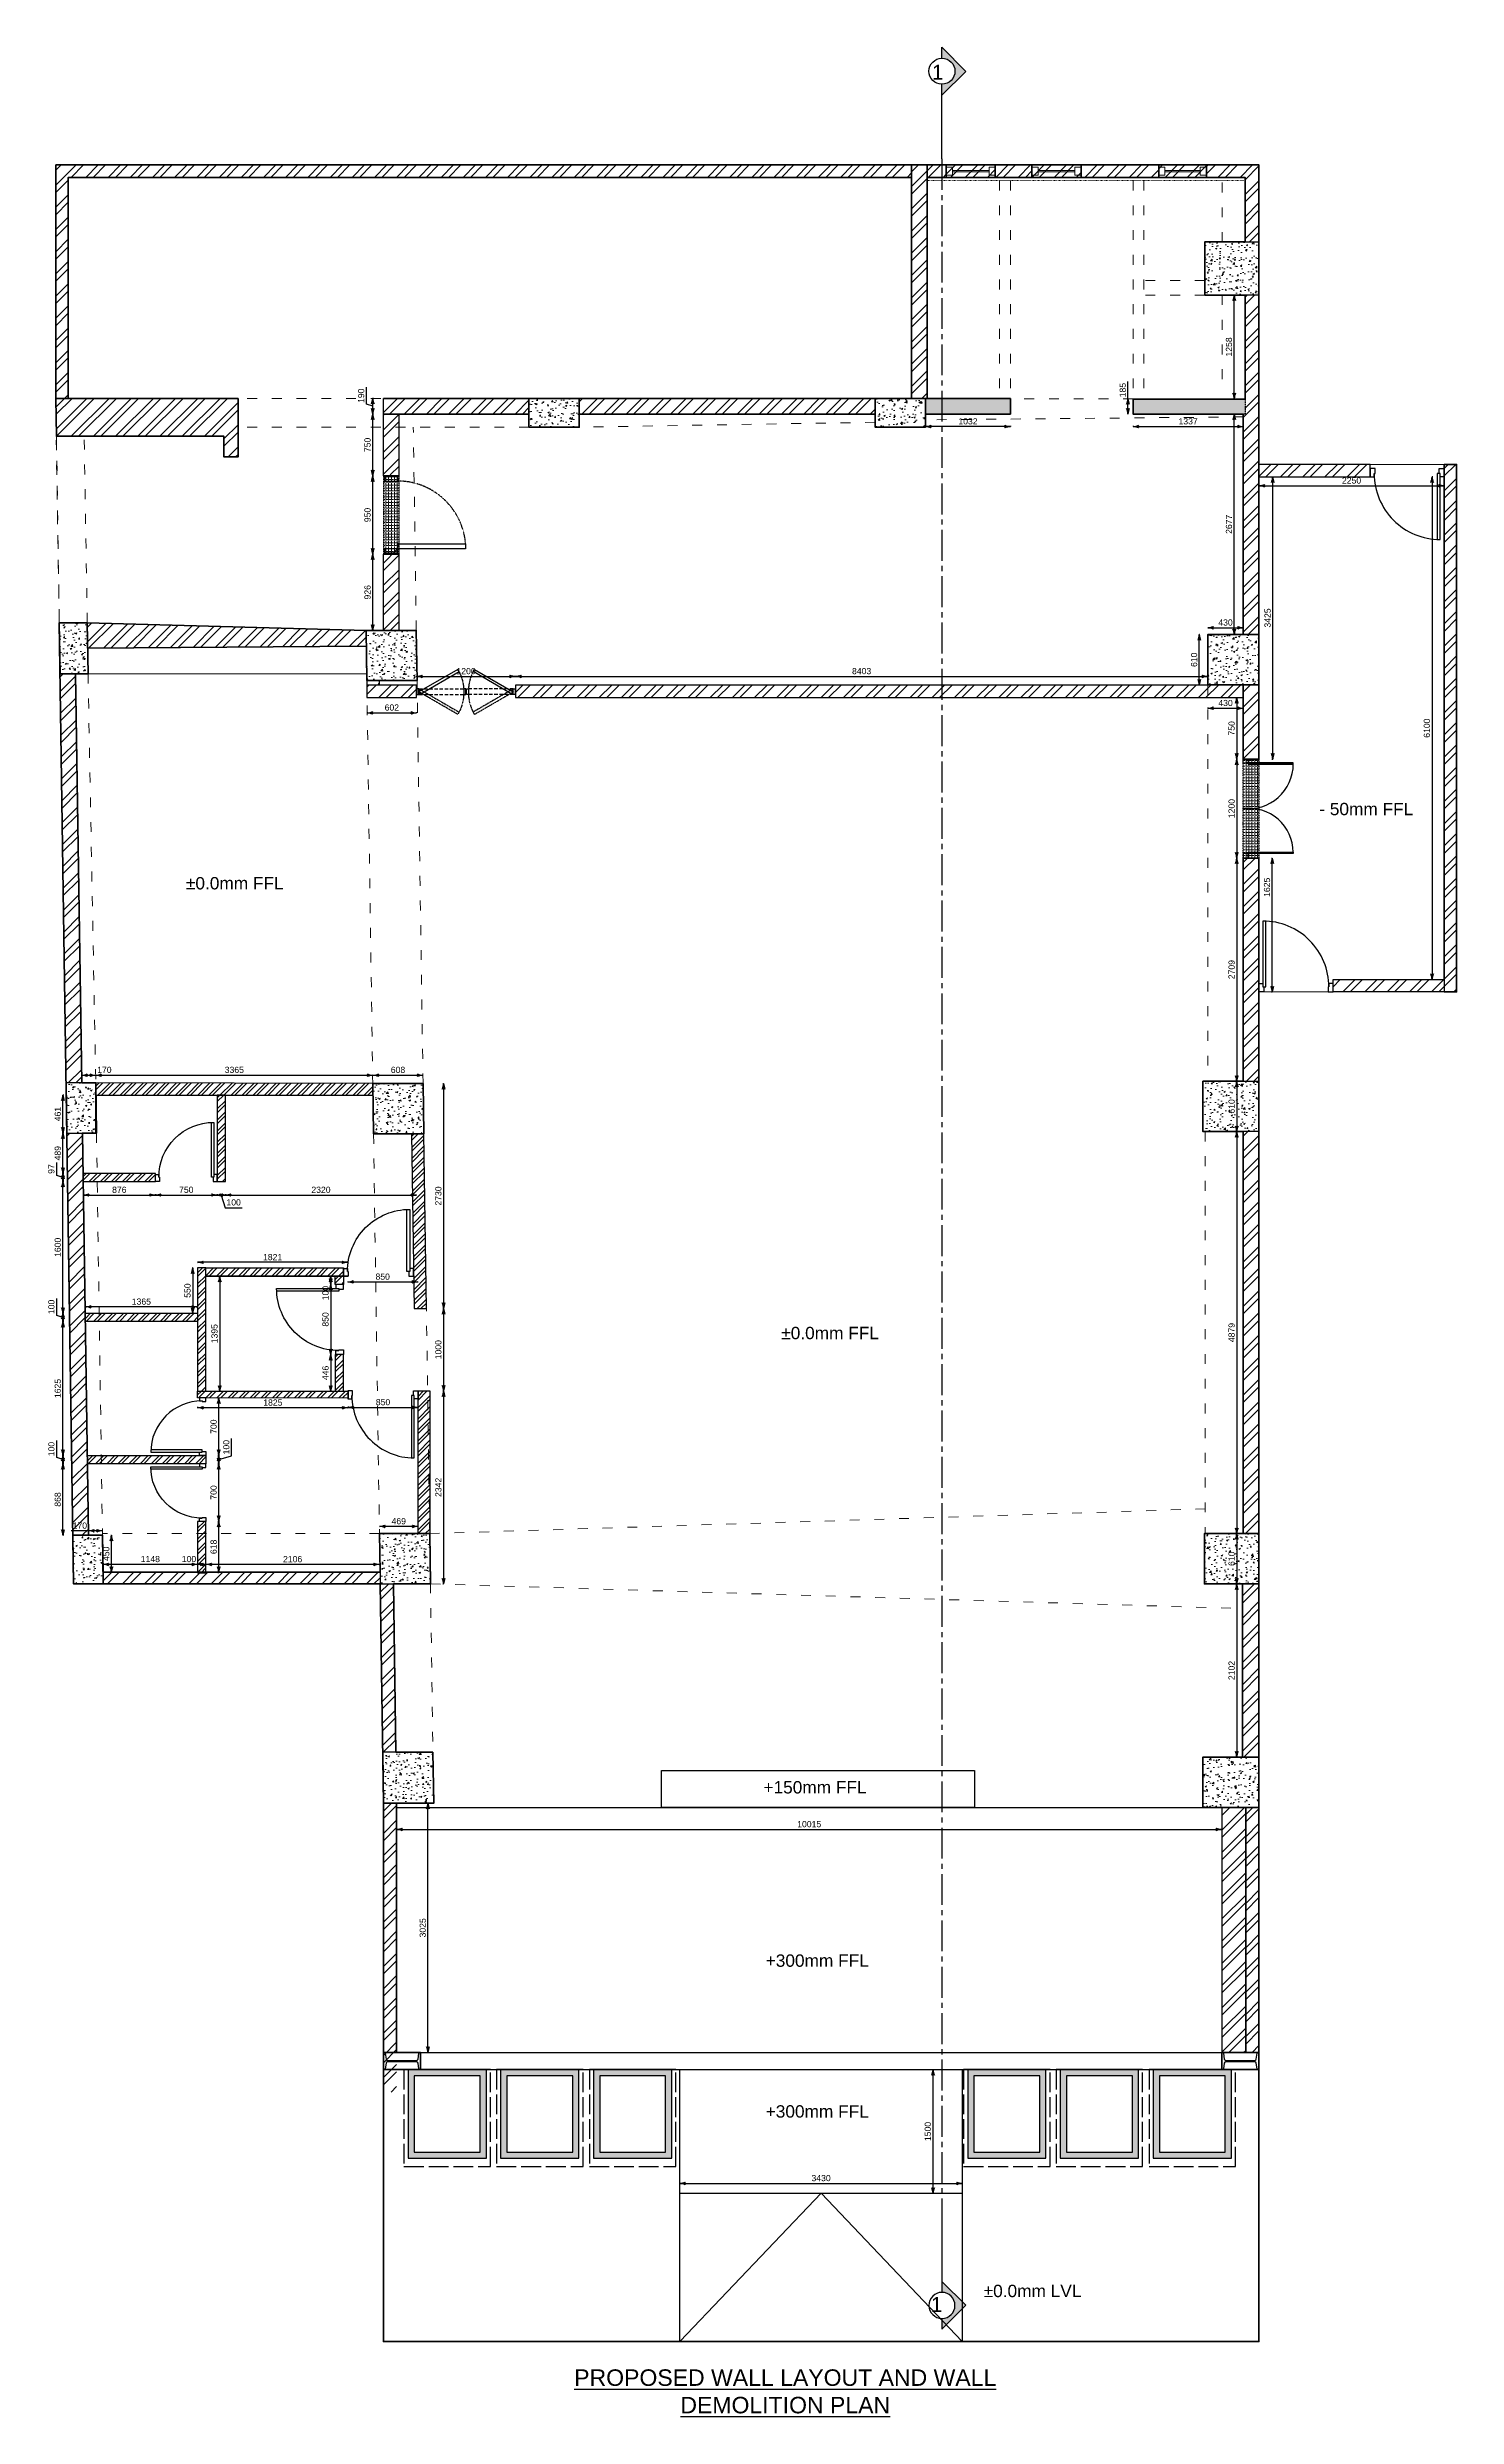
# Model space of a CAD drawing. Header units: millimetres. Extents: x 68727 to 319899, y -4876 to 265722.
# Drawn here: x 161513 to 178618, y 55230 to 83980 of the extents above; entities that cross this region are included whole.
import ezdxf

# ---------------------------------------------------------------- set-up
doc = ezdxf.new("R2010")
doc.units = ezdxf.units.MM
for name, pattern in [('ACAD_ISO02W100', [15, 12, -3]), ('ACAD_ISO03W100', [30, 12, -18]), ('CENTER2', [1.125, 0.75, -0.125, 0.125, -0.125]), ('DASHED2', [0.375, 0.25, -0.125]), ('HIDDEN', [9.525, 6.35, -3.175]), ('HIDDEN2', [0.1875, 0.125, -0.0625]), ('HIDDEN4', [0.09375, 0.0625, -0.03125]), ('JIS_02_1.2', [2.5, 1.25, -1.25]), ('WALL', [21, 12, -3, 0, -3, 0, -3])]:
    doc.linetypes.add(name, pattern=pattern)
for name, color, linetype, lineweight in [('A-FURN', 6, 'Continuous', 35), ('HACH', 252, 'Continuous', 13), ('HAT', 9, 'Continuous', 13), ('hidden line', 251, 'JIS_02_1.2', 20), ('LS_DR_Plan Beam', 9, 'HIDDEN', 0), ('LS_DR_Wall', 7, 'Continuous', 35), ('LS_DR_Window', 30, 'Continuous', 5), ('SECTIONS', 10, 'Continuous', 25), ('wall', 5, 'Continuous', 30), ('wall1', 2, 'WALL', 25), ('Walls', 2, 'Continuous', 30)]:
    doc.layers.add(name, color=color, linetype=linetype, lineweight=lineweight)
for name, color, linetype in [('beam', 1, 'DASHED2'), ('COL', 4, 'Continuous'), ('Dimensions', 172, 'Continuous'), ('Door', 23, 'Continuous'), ('POLY', 6, 'Continuous'), ('TEXT', 2, 'Continuous'), ('washroom walls', 5, 'Continuous')]:
    doc.layers.add(name, color=color, linetype=linetype)
doc.layers.add('Furnitures', color=7, linetype='Continuous', lineweight=25, true_color=0x753b00)
doc.styles.add('2010 G', font='times.ttf')
doc.styles.add('ANNTEXT', font='romans.shx')
doc.styles.get("Standard").update_dxf_attribs({"font": 'arial.ttf'})
doc.dimstyles.new('SC-25', dxfattribs={"dimtxt": 75, "dimasz": 0.4, "dimexe": 1, "dimexo": 100, "dimgap": 25, "dimtad": 1, "dimdec": 0, "dimzin": 0, "dimdsep": 46, "dimtxsty": 'Standard', "dimblk1": 'A1', "dimblk2": 'A1', "dimsah": 1, "dimcen": 0.09, "dimdle": 3, "dimclrd": 1, "dimclre": 1, "dimclrt": 1, "dimadec": 0, "dimazin": 0, "dimtfac": 1, "dimtdec": 0, "dimtofl": 0, "dimtmove": 0, "dimatfit": 2, "dimldrblk": 'A1', "dimfxl": 10, "dimfxlon": 1, "dimtolj": 1, "dimtzin": 0, "dimarcsym": 0})
pattern_1 = [(45, (-667341.28, -131860.55), (-134.70384, 134.70384), []), (45, (-667251.47, -131860.55), (-134.70384, 134.70384), [])]
pattern_2 = [(45, (-1781.72, -41319.25), (-67.35192, 67.35192), []), (45, (-1736.82, -41319.25), (-67.35192, 67.35192), [])]
pattern_3 = [(45, (-667131.28, -131860.55), (-134.70384, 134.70384), []), (45, (-667041.47, -131860.55), (-134.70384, 134.70384), [])]
pattern_4 = [(50, (-667341.28, -131860.55), (182.18467, -15.939086), [19.05, -209.55]), (355, (-667341.28, -131860.55), (-35.24342, 191.056845), [15.24, -167.640584]), (100.451445, (-667326.1, -131861.88), (146.941247, 175.117752), [16.19001, -178.090245]), (46.1842, (-667341.28, -131809.75), (271.07904, -42.04233), [28.575, -314.325]), (96.635558, (-667318.69, -131813.25), (237.404134, 247.426125), [24.28502, -267.13561]), (351.18415, (-667341.28, -131809.75), (237.40413, 247.426125), [22.85997, -251.45973]), (21, (-667315.88, -131822.45), (151.61439, -102.265198), [19.05, -209.55]), (326, (-667315.88, -131822.45), (61.80203, 184.187966), [15.24, -167.64]), (71.451445, (-667303.24, -131830.97), (213.41642, 81.92277), [16.19001, -178.089938]), (37.5, (-667341.277, -131860.55), (3.0886033, 84.555039), [0, -165.608, 0, -170.18, 0, -168.275]), (7.5, (-667341.28, -131860.55), (66.8196625, 100.180575), [0, -97.028, 0, -161.798, 0, -64.135]), (327.5, (-667397.92, -131860.55), (135.590595, -5.728744), [0, -63.5, 0, -198.12, 0, -262.89]), (317.5, (-667423.32, -131860.55), (148.129181, 25.426491), [0, -82.55, 0, -131.572, 0, -186.69])]
pattern_5 = [(45, (-42379.16, 0), (-134.70384, 134.70384), []), (45, (-42289.36, 0), (-134.70384, 134.70384), [])]

msp = doc.modelspace()

# ---------------------------------------------------------------- texts
at = {"color": 7, "char_height": 150, "attachment_point": 1}
for s, insert in [('\\pxt5;- 50mm FFL', (176950.9, 74812.9)), ('\\pxt5;%%P0.0mm FFL', (163194.7, 73912.5)), ('\\pxt5;%%P0.0mm FFL', (170420.5, 68454.3)), ('\\pxt5;+150mm FFL', (170204.4, 62941.6)), ('\\pxt5;+300mm FFL', (170231.5, 60838.8)), ('\\pxt5;+300mm FFL', (170231.5, 59008.6)), ('\\pxt5;%%P0.0mm LVL', (172877.5, 56830.1))]:
    msp.add_mtext_dynamic_manual_height_columns(s, width=24159.375, gutter_width=47.5, heights=[47.9], dxfattribs=dict(at, insert=insert))
at = {"layer": 'TEXT', "color": 3, "char_height": 180, "width": 2763.865, "style": '2010 G'}
for insert, attachment_point in [((172389.3, 83769.5), 3), ((172376.6, 56500.9), 9)]:
    msp.add_mtext('{\\fArial|b0|i0|c0|p34;1}', dxfattribs=dict(at, insert=insert, attachment_point=attachment_point))
at = {"layer": 'wall1', "color": 6, "insert": (170469.1, 55535.2), "char_height": 200, "width": 5903.896, "attachment_point": 5, "style": 'ANNTEXT'}
msp.add_mtext('\\pxqc;{\\fArial|b0|i0|c0|p34;\\L\\C4;PROPOSED WALL LAYOUT AND WALL DEMOLITION PLAN}', dxfattribs=at)

# ---------------------------------------------------------------- blocks, each defined once
blk = doc.blocks.new('A$C6CE142D2')
at = {"layer": 'Furnitures'}
for points in [[(594, 100), (520, 100), (520, 620), (560, 620), (560, 0), (594, 0)], [(6, 0), (40, 0), (40, 100), (6, 100)], [(6, 0), (6, 100)], [(594, 0), (594, 100)]]:
    blk.add_lwpolyline(points, dxfattribs=at)
for points in [[(0, 10), (6, 10), (6, 90), (0, 90)], [(594, 10), (600, 10), (600, 90), (594, 90)]]:
    blk.add_lwpolyline(points, close=True, dxfattribs=at)
at = {"layer": 'Furnitures', "linetype": 'HIDDEN4'}
blk.add_arc((563, 99), 523, 94.7184, 179.8628, dxfattribs=at)
blk = doc.blocks.new('A$C3B28073B')
at = {"layer": 'Furnitures', "linetype": 'HIDDEN2', "ltscale": 500}
for p, q in [((857, 461), (41, 461)), ((857, 361), (41, 361))]:
    blk.add_line(p, q, dxfattribs=at)
at = {"layer": 'Furnitures'}
for points in [[(0, 371), (6, 371), (6, 451), (0, 451)], [(41, 461), (41, 361), (6, 361), (6, 461)], [(151, 817), (857, 409), (833, 367), (127, 776)], [(892, 461), (892, 361), (857, 361), (857, 461)], [(892, 371), (898, 371), (898, 451), (892, 451)]]:
    blk.add_lwpolyline(points, close=True, dxfattribs=at)
at = {"layer": 'Furnitures', "linetype": 'HIDDEN4'}
blk.add_lwpolyline([(151, 0), (857, 409), (833, 450), (127, 41)], close=True, dxfattribs=at)
blk.add_arc((869, 409), 828, 153.6523, 206.3477, dxfattribs=at)
blk = doc.blocks.new('D900')
for points in [[(0, 840), (0, 900), (100, 900), (100, 850), (60, 850), (60, 840)], [(0, 60), (0, 0), (100, 0), (100, 50), (60, 50), (60, 60)]]:
    blk.add_lwpolyline(points, close=True)
blk.add_lwpolyline([(60, 850, -0.414214), (860, 50), (60, 50), (60, 85), (859, 85)], format="xyb")
blk = doc.blocks.new('toilet layout')
at = {"layer": 'HACH'}
h = blk.add_hatch(dxfattribs=at)
h.set_pattern_fill('ANSI32', color=5, scale=10)
h.set_pattern_definition(pattern_2)
h.paths.add_polyline_path([(224567, 30576), (224467, 30576), (224467, 29528), (224567, 29528)])
h.paths.add_polyline_path([(223717, 29626), (222839, 29626), (222841, 29528), (223717, 29528)])
h.paths.add_polyline_path([(222863, 27928), (224230, 27928), (224230, 27828), (222863, 27828)])
h.paths.add_polyline_path([(222892, 26203), (224330, 26203), (224330, 26103), (222892, 26103)])
edge = h.paths.add_edge_path()
edge.add_line((224230, 25403), (224230, 24778))
edge.add_line((224230, 24778), (224330, 24778))
edge.add_line((224330, 24778), (224330, 25403))
h = blk.add_hatch(dxfattribs=at)
h.set_pattern_fill('ANSI32', color=5, scale=10)
h.set_pattern_definition(pattern_2)
h.paths.add_polyline_path([(226356, 30709), (226356, 30718), (225899, 30719), (225899, 30576), (226358, 30576)])
h.paths.add_polyline_path([(225899, 30719), (225101, 30721), (225101, 30576), (225899, 30576)])
h.paths.add_polyline_path([(225101, 30721), (222993, 30726), (222995, 30576), (225101, 30576)])
h = blk.add_hatch(dxfattribs=at)
h.set_pattern_fill('ANSI32', color=5, scale=10)
h.set_pattern_definition(pattern_2)
h.paths.add_polyline_path([(226975, 30106), (226827, 30106), (226857, 27986), (227007, 27986)])
h.paths.add_polyline_path([(226905, 26986), (227047, 26986), (227047, 25254), (226905, 25254)])
h = blk.add_hatch(dxfattribs=at)
h.set_pattern_fill('ANSI32', color=5, scale=10)
h.set_pattern_definition(pattern_2)
h.paths.add_polyline_path([(224230, 26984), (226055, 26981), (226055, 26900), (224230, 26903)])
h.paths.add_polyline_path([(226001, 27428), (225901, 27428), (225901, 26981), (226001, 26981)])
h.paths.add_polyline_path([(225901, 28278), (225901, 28378), (226001, 28378), (226001, 28278)])
edge = h.paths.add_edge_path()
edge.add_line((224330, 26983), (224330, 28478))
edge.add_line((224330, 28478), (224230, 28478))
edge.add_line((224230, 28478), (224230, 26984))
h = blk.add_hatch(dxfattribs=at)
h.set_pattern_fill('ANSI32', color=5, scale=10)
h.set_pattern_definition(pattern_2)
h.paths.add_polyline_path([(224330, 28478), (226001, 28478), (226001, 28378), (224330, 28378)])
at = {"layer": 'washroom walls'}
blk.add_line((224330, 28378), (226056, 28378), dxfattribs=at)
for points in [[(226358, 30576), (226358, 30718), (222993, 30726)], [(222993, 30726), (222995, 30576), (226358, 30576)], [(224330, 26983), (224330, 28478), (224230, 28478), (224230, 26984)], [(224230, 25403), (224230, 24778), (224330, 24778), (224330, 25403)], [(224330, 25403), (224230, 25403)]]:
    blk.add_lwpolyline(points, dxfattribs=at)
for points in [[(224567, 30576), (224467, 30576), (224467, 29528), (224567, 29528)], [(226975, 30106), (226827, 30106), (226857, 27986), (227007, 27986)], [(223717, 29626), (222839, 29626), (222841, 29528), (223717, 29528)], [(224330, 28478), (226001, 28478), (226001, 28378), (224330, 28378)], [(225901, 28278), (225901, 28378), (226001, 28378), (226001, 28278)], [(222863, 27928), (224230, 27928), (224230, 27828), (222863, 27828)], [(226001, 27428), (225901, 27428), (225901, 26981), (226001, 26981)], [(224230, 26984), (226055, 26981), (226055, 26900), (224230, 26903)], [(226905, 26986), (227047, 26986), (227047, 25254), (226905, 25254)], [(222892, 26203), (224330, 26203), (224330, 26103), (222892, 26103)]]:
    blk.add_lwpolyline(points, close=True, dxfattribs=at)
at = {"layer": 'Door'}
for p, xscale, yscale, zscale, rotation in [((224467, 29528), 0.8333333333333185, 0.8333333333333185, 0.8333333333333185, 90), ((226851, 28377), 0.9447939309624585, 0.9447939309624585, 0.9447939309624585, 90.00000000000001), ((226001, 28278), 0.9447939309624585, 0.9447939309624585, 0.9447939309624585, 180), ((226905, 26986), -0.9447939309624585, 0.9447939309624585, 0.9447939309624585, 90), ((224330, 26103), 0.7777777777777796, 0.7777777777777796, 0.7777777777777796, 180)]:
    blk.add_blockref('D900', p, dxfattribs=dict(at, xscale=xscale, yscale=yscale, zscale=zscale, rotation=rotation))
at = {"layer": 'Door', "xscale": -0.7777777777777796, "yscale": 0.7777777777777796, "zscale": 0.7777777777777796}
blk.add_blockref('D900', (224330, 26203), dxfattribs=at)
blk = doc.blocks.new('A1')
at = {"layer": 'wall', "color": 1}
for p, q in [((-138, 0), (-167, 40)), ((-167, -40), (-138, 0))]:
    blk.add_line(p, q, dxfattribs=at)
for centre, start, end in [((53, 586), 247.99998, 264.80355), ((53, -586), 95.19645, 112.00002)]:
    blk.add_arc(centre, 589, start, end, dxfattribs=at)
blk = doc.blocks.new('*D503')
at = {"layer": 'Defpoints', "color": 0, "transparency": 16777216}
for p in [(165462, 77831), (165781, 77831), (165781, 76906)]:
    blk.add_point(p, dxfattribs=at)
at = {"layer": 'Dimensions', "color": 1, "lineweight": -2, "transparency": 16777216}
for p, q in [((165472, 77831), (165461, 77831)), ((165462, 76906), (165462, 77831)), ((165472, 76906), (165461, 76906))]:
    blk.add_line(p, q, dxfattribs=at)
at = {"layer": 'Dimensions', "color": 1, "lineweight": -2, "transparency": 16777216, "xscale": 0.4, "yscale": 0.4, "zscale": 0.4}
for p, rotation in [((165462, 77831), 90), ((165462, 76906), 270)]:
    blk.add_blockref('A1', p, dxfattribs=dict(at, rotation=rotation))
at = {"layer": 'Dimensions', "color": 1, "transparency": 16777216, "insert": (165399, 77368), "char_height": 75, "attachment_point": 5, "rotation": 90}
blk.add_mtext('\\A1;926', dxfattribs=at)
blk = doc.blocks.new('*D504')
at = {"layer": 'Defpoints', "color": 0, "transparency": 16777216}
for p in [(165462, 78781), (165591, 78781), (165781, 77831)]:
    blk.add_point(p, dxfattribs=at)
at = {"layer": 'Dimensions', "color": 1, "lineweight": -2, "transparency": 16777216}
for p, q in [((165472, 78781), (165461, 78781)), ((165462, 77832), (165462, 78781)), ((165472, 77831), (165461, 77831))]:
    blk.add_line(p, q, dxfattribs=at)
at = {"layer": 'Dimensions', "color": 1, "lineweight": -2, "transparency": 16777216, "xscale": 0.4, "yscale": 0.4, "zscale": 0.4}
for p, rotation in [((165462, 78781), 90), ((165462, 77831), 270)]:
    blk.add_blockref('A1', p, dxfattribs=dict(at, rotation=rotation))
at = {"layer": 'Dimensions', "color": 1, "transparency": 16777216, "insert": (165399, 78306), "char_height": 75, "attachment_point": 5, "rotation": 90}
blk.add_mtext('\\A1;950', dxfattribs=at)
blk = doc.blocks.new('*D505')
at = {"layer": 'Defpoints', "color": 0, "transparency": 16777216}
for p in [(165462, 79531), (165593, 79531), (165591, 78781)]:
    blk.add_point(p, dxfattribs=at)
at = {"layer": 'Dimensions', "color": 1, "lineweight": -2, "transparency": 16777216}
for p, q in [((165472, 79531), (165461, 79531)), ((165462, 78782), (165462, 79531)), ((165472, 78781), (165461, 78781))]:
    blk.add_line(p, q, dxfattribs=at)
at = {"layer": 'Dimensions', "color": 1, "lineweight": -2, "transparency": 16777216, "xscale": 0.4, "yscale": 0.4, "zscale": 0.4}
for p, rotation in [((165462, 79531), 90), ((165462, 78781), 270)]:
    blk.add_blockref('A1', p, dxfattribs=dict(at, rotation=rotation))
at = {"layer": 'Dimensions', "color": 1, "transparency": 16777216, "insert": (165399, 79156), "char_height": 75, "attachment_point": 5, "rotation": 90}
blk.add_mtext('\\A1;750', dxfattribs=at)
blk = doc.blocks.new('*D506')
at = {"layer": 'Defpoints', "color": 0, "transparency": 16777216}
for p in [(165462, 79721), (165591, 79721), (165591, 79531)]:
    blk.add_point(p, dxfattribs=at)
at = {"layer": 'Dimensions', "color": 1, "lineweight": -2, "transparency": 16777216}
for p, q in [((165385, 79649), (165385, 79858)), ((165462, 79626), (165385, 79649)), ((165472, 79721), (165461, 79721)), ((165462, 79532), (165462, 79721)), ((165472, 79531), (165461, 79531))]:
    blk.add_line(p, q, dxfattribs=at)
at = {"layer": 'Dimensions', "color": 1, "lineweight": -2, "transparency": 16777216, "xscale": 0.4, "yscale": 0.4, "zscale": 0.4}
for p, rotation in [((165462, 79721), 90), ((165462, 79531), 270)]:
    blk.add_blockref('A1', p, dxfattribs=dict(at, rotation=rotation))
at = {"layer": 'Dimensions', "color": 1, "transparency": 16777216, "insert": (165322, 79753), "char_height": 75, "attachment_point": 5, "rotation": 90}
blk.add_mtext('\\A1;190', dxfattribs=at)
blk = doc.blocks.new('*D507')
at = {"layer": 'Defpoints', "color": 0, "transparency": 16777216}
for p in [(161930, 71416), (162100, 71508), (162100, 71419)]:
    blk.add_point(p, dxfattribs=at)
at = {"layer": 'Dimensions', "color": 1, "lineweight": -2, "transparency": 16777216}
for p, q in [((161930, 71508), (161930, 71509)), ((161931, 71508), (162100, 71508)), ((162100, 71508), (162100, 71509)), ((162100, 71508), (162309, 71508))]:
    blk.add_line(p, q, dxfattribs=at)
at = {"layer": 'Dimensions', "color": 1, "lineweight": -2, "transparency": 16777216, "xscale": 0.4, "yscale": 0.4, "zscale": 0.4, "rotation": 180}
blk.add_blockref('A1', (161930, 71508), dxfattribs=at)
at = {"layer": 'Dimensions', "color": 1, "lineweight": -2, "transparency": 16777216, "xscale": 0.4, "yscale": 0.4, "zscale": 0.4}
blk.add_blockref('A1', (162100, 71508), dxfattribs=at)
at = {"layer": 'Dimensions', "color": 1, "transparency": 16777216, "insert": (162205, 71572), "char_height": 75, "attachment_point": 5}
blk.add_mtext('\\A1;170', dxfattribs=at)
blk = doc.blocks.new('*D508')
at = {"layer": 'Defpoints', "color": 0, "transparency": 16777216}
for p in [(162100, 71419), (165465, 71508), (165465, 71407)]:
    blk.add_point(p, dxfattribs=at)
at = {"layer": 'Dimensions', "color": 1, "lineweight": -2, "transparency": 16777216}
for p, q in [((162100, 71508), (162100, 71509)), ((162100, 71508), (165464, 71508)), ((165465, 71507), (165465, 71509))]:
    blk.add_line(p, q, dxfattribs=at)
at = {"layer": 'Dimensions', "color": 1, "lineweight": -2, "transparency": 16777216, "xscale": 0.4, "yscale": 0.4, "zscale": 0.4, "rotation": 180}
blk.add_blockref('A1', (162100, 71508), dxfattribs=at)
at = {"layer": 'Dimensions', "color": 1, "lineweight": -2, "transparency": 16777216, "xscale": 0.4, "yscale": 0.4, "zscale": 0.4}
blk.add_blockref('A1', (165465, 71508), dxfattribs=at)
at = {"layer": 'Dimensions', "color": 1, "transparency": 16777216, "insert": (163782, 71572), "char_height": 75, "attachment_point": 5}
blk.add_mtext('\\A1;3365', dxfattribs=at)
blk = doc.blocks.new('*D509')
at = {"layer": 'Defpoints', "color": 0, "transparency": 16777216}
for p in [(165465, 71407), (166073, 71508), (166073, 71407)]:
    blk.add_point(p, dxfattribs=at)
at = {"layer": 'Dimensions', "color": 1, "lineweight": -2, "transparency": 16777216}
for p, q in [((165465, 71507), (165465, 71509)), ((165465, 71508), (166072, 71508)), ((166073, 71507), (166073, 71509))]:
    blk.add_line(p, q, dxfattribs=at)
at = {"layer": 'Dimensions', "color": 1, "lineweight": -2, "transparency": 16777216, "xscale": 0.4, "yscale": 0.4, "zscale": 0.4, "rotation": 180}
blk.add_blockref('A1', (165465, 71508), dxfattribs=at)
at = {"layer": 'Dimensions', "color": 1, "lineweight": -2, "transparency": 16777216, "xscale": 0.4, "yscale": 0.4, "zscale": 0.4}
blk.add_blockref('A1', (166073, 71508), dxfattribs=at)
at = {"layer": 'Dimensions', "color": 1, "transparency": 16777216, "insert": (165769, 71572), "char_height": 75, "attachment_point": 5}
blk.add_mtext('\\A1;608', dxfattribs=at)
blk = doc.blocks.new('*D510')
at = {"layer": 'Defpoints', "color": 0, "transparency": 16777216}
for p in [(166073, 71407), (166113, 68677), (166322, 68677)]:
    blk.add_point(p, dxfattribs=at)
at = {"layer": 'Dimensions', "color": 1, "lineweight": -2, "transparency": 16777216}
for p, q in [((166312, 71407), (166323, 71407)), ((166322, 71406), (166322, 68677)), ((166312, 68677), (166323, 68677))]:
    blk.add_line(p, q, dxfattribs=at)
at = {"layer": 'Dimensions', "color": 1, "lineweight": -2, "transparency": 16777216, "xscale": 0.4, "yscale": 0.4, "zscale": 0.4}
for p, rotation in [((166322, 71407), 90), ((166322, 68677), 270)]:
    blk.add_blockref('A1', p, dxfattribs=dict(at, rotation=rotation))
at = {"layer": 'Dimensions', "color": 1, "transparency": 16777216, "insert": (166259, 70042), "char_height": 75, "attachment_point": 5, "rotation": 90}
blk.add_mtext('\\A1;2730', dxfattribs=at)
blk = doc.blocks.new('*D511')
at = {"layer": 'Defpoints', "color": 0, "transparency": 16777216}
for p in [(166113, 68677), (166154, 67677), (166322, 67677)]:
    blk.add_point(p, dxfattribs=at)
at = {"layer": 'Dimensions', "color": 1, "lineweight": -2, "transparency": 16777216}
for p, q in [((166312, 68677), (166323, 68677)), ((166322, 68676), (166322, 67677)), ((166312, 67677), (166323, 67677))]:
    blk.add_line(p, q, dxfattribs=at)
at = {"layer": 'Dimensions', "color": 1, "lineweight": -2, "transparency": 16777216, "xscale": 0.4, "yscale": 0.4, "zscale": 0.4}
for p, rotation in [((166322, 68677), 90), ((166322, 67677), 270)]:
    blk.add_blockref('A1', p, dxfattribs=dict(at, rotation=rotation))
at = {"layer": 'Dimensions', "color": 1, "transparency": 16777216, "insert": (166259, 68177), "char_height": 75, "attachment_point": 5, "rotation": 90}
blk.add_mtext('\\A1;1000', dxfattribs=at)
blk = doc.blocks.new('*D512')
at = {"layer": 'Defpoints', "color": 0, "transparency": 16777216}
for p in [(166154, 67677), (166163, 65335), (166322, 65335)]:
    blk.add_point(p, dxfattribs=at)
at = {"layer": 'Dimensions', "color": 1, "lineweight": -2, "transparency": 16777216}
for p, q in [((166312, 67677), (166323, 67677)), ((166322, 67676), (166322, 65335)), ((166312, 65335), (166323, 65335))]:
    blk.add_line(p, q, dxfattribs=at)
at = {"layer": 'Dimensions', "color": 1, "lineweight": -2, "transparency": 16777216, "xscale": 0.4, "yscale": 0.4, "zscale": 0.4}
for p, rotation in [((166322, 67677), 90), ((166322, 65335), 270)]:
    blk.add_blockref('A1', p, dxfattribs=dict(at, rotation=rotation))
at = {"layer": 'Dimensions', "color": 1, "transparency": 16777216, "insert": (166259, 66506), "char_height": 75, "attachment_point": 5, "rotation": 90}
blk.add_mtext('\\A1;2342', dxfattribs=at)
blk = doc.blocks.new('*D513')
at = {"layer": 'Defpoints', "color": 0, "transparency": 16777216}
for p in [(165544, 66032), (165544, 65945), (166012, 65945)]:
    blk.add_point(p, dxfattribs=at)
at = {"layer": 'Dimensions', "color": 1, "lineweight": -2, "transparency": 16777216}
for p, q in [((165544, 66032), (165544, 66033)), ((166012, 66032), (165544, 66032)), ((166012, 66032), (166012, 66033))]:
    blk.add_line(p, q, dxfattribs=at)
at = {"layer": 'Dimensions', "color": 1, "lineweight": -2, "transparency": 16777216, "xscale": 0.4, "yscale": 0.4, "zscale": 0.4, "rotation": 180}
blk.add_blockref('A1', (165544, 66032), dxfattribs=at)
at = {"layer": 'Dimensions', "color": 1, "lineweight": -2, "transparency": 16777216, "xscale": 0.4, "yscale": 0.4, "zscale": 0.4}
blk.add_blockref('A1', (166012, 66032), dxfattribs=at)
at = {"layer": 'Dimensions', "color": 1, "transparency": 16777216, "insert": (165778, 66095), "char_height": 75, "attachment_point": 5}
blk.add_mtext('\\A1;469', dxfattribs=at)
blk = doc.blocks.new('*D514')
at = {"layer": 'Defpoints', "color": 0, "transparency": 16777216}
for p in [(163437, 65571), (163437, 65475), (165542, 65475)]:
    blk.add_point(p, dxfattribs=at)
at = {"layer": 'Dimensions', "color": 1, "lineweight": -2, "transparency": 16777216}
for p, q in [((163437, 65571), (163437, 65572)), ((165542, 65571), (163437, 65571)), ((165542, 65571), (165542, 65572))]:
    blk.add_line(p, q, dxfattribs=at)
at = {"layer": 'Dimensions', "color": 1, "lineweight": -2, "transparency": 16777216, "xscale": 0.4, "yscale": 0.4, "zscale": 0.4, "rotation": 180}
blk.add_blockref('A1', (163437, 65571), dxfattribs=at)
at = {"layer": 'Dimensions', "color": 1, "lineweight": -2, "transparency": 16777216, "xscale": 0.4, "yscale": 0.4, "zscale": 0.4}
blk.add_blockref('A1', (165542, 65571), dxfattribs=at)
at = {"layer": 'Dimensions', "color": 1, "transparency": 16777216, "insert": (164490, 65635), "char_height": 75, "attachment_point": 5}
blk.add_mtext('\\A1;2106', dxfattribs=at)
blk = doc.blocks.new('*D515')
at = {"layer": 'Defpoints', "color": 0, "transparency": 16777216}
for p in [(163337, 65572), (163337, 65475), (163437, 65475)]:
    blk.add_point(p, dxfattribs=at)
at = {"layer": 'Dimensions', "color": 1, "lineweight": -2, "transparency": 16777216}
for p, q in [((163337, 65572), (163128, 65572)), ((163337, 65572), (163337, 65573)), ((163436, 65572), (163337, 65572)), ((163437, 65572), (163437, 65573))]:
    blk.add_line(p, q, dxfattribs=at)
at = {"layer": 'Dimensions', "color": 1, "lineweight": -2, "transparency": 16777216, "xscale": 0.4, "yscale": 0.4, "zscale": 0.4, "rotation": 180}
blk.add_blockref('A1', (163337, 65572), dxfattribs=at)
at = {"layer": 'Dimensions', "color": 1, "lineweight": -2, "transparency": 16777216, "xscale": 0.4, "yscale": 0.4, "zscale": 0.4}
blk.add_blockref('A1', (163437, 65572), dxfattribs=at)
at = {"layer": 'Dimensions', "color": 1, "transparency": 16777216, "insert": (163232, 65636), "char_height": 75, "attachment_point": 5}
blk.add_mtext('\\A1;100', dxfattribs=at)
blk = doc.blocks.new('*D516')
at = {"layer": 'Defpoints', "color": 0, "transparency": 16777216}
for p in [(162188, 65572), (162188, 65475), (163337, 65475)]:
    blk.add_point(p, dxfattribs=at)
at = {"layer": 'Dimensions', "color": 1, "lineweight": -2, "transparency": 16777216}
for p, q in [((162188, 65572), (162188, 65573)), ((163336, 65572), (162189, 65572)), ((163337, 65572), (163337, 65573))]:
    blk.add_line(p, q, dxfattribs=at)
at = {"layer": 'Dimensions', "color": 1, "lineweight": -2, "transparency": 16777216, "xscale": 0.4, "yscale": 0.4, "zscale": 0.4, "rotation": 180}
blk.add_blockref('A1', (162188, 65572), dxfattribs=at)
at = {"layer": 'Dimensions', "color": 1, "lineweight": -2, "transparency": 16777216, "xscale": 0.4, "yscale": 0.4, "zscale": 0.4}
blk.add_blockref('A1', (163337, 65572), dxfattribs=at)
at = {"layer": 'Dimensions', "color": 1, "transparency": 16777216, "insert": (162763, 65636), "char_height": 75, "attachment_point": 5}
blk.add_mtext('\\A1;1148', dxfattribs=at)
blk = doc.blocks.new('*D517')
at = {"layer": 'Defpoints', "color": 0, "transparency": 16777216}
for p in [(163437, 66094), (163594, 66094), (163437, 65475)]:
    blk.add_point(p, dxfattribs=at)
at = {"layer": 'Dimensions', "color": 1, "lineweight": -2, "transparency": 16777216}
for p, q in [((163584, 66094), (163595, 66094)), ((163594, 65476), (163594, 66093)), ((163584, 65475), (163595, 65475))]:
    blk.add_line(p, q, dxfattribs=at)
at = {"layer": 'Dimensions', "color": 1, "lineweight": -2, "transparency": 16777216, "xscale": 0.4, "yscale": 0.4, "zscale": 0.4}
for p, rotation in [((163594, 66094), 90), ((163594, 65475), 270)]:
    blk.add_blockref('A1', p, dxfattribs=dict(at, rotation=rotation))
at = {"layer": 'Dimensions', "color": 1, "transparency": 16777216, "insert": (163531, 65784), "char_height": 75, "attachment_point": 5, "rotation": 90}
blk.add_mtext('\\A1;618', dxfattribs=at)
blk = doc.blocks.new('*D518')
at = {"layer": 'Defpoints', "color": 0, "transparency": 16777216}
for p in [(163437, 66794), (163594, 66794), (163437, 66094)]:
    blk.add_point(p, dxfattribs=at)
at = {"layer": 'Dimensions', "color": 1, "lineweight": -2, "transparency": 16777216}
for p, q in [((163584, 66794), (163595, 66794)), ((163594, 66094), (163594, 66793)), ((163584, 66094), (163595, 66094))]:
    blk.add_line(p, q, dxfattribs=at)
at = {"layer": 'Dimensions', "color": 1, "lineweight": -2, "transparency": 16777216, "xscale": 0.4, "yscale": 0.4, "zscale": 0.4}
for p, rotation in [((163594, 66794), 90), ((163594, 66094), 270)]:
    blk.add_blockref('A1', p, dxfattribs=dict(at, rotation=rotation))
at = {"layer": 'Dimensions', "color": 1, "transparency": 16777216, "insert": (163531, 66444), "char_height": 75, "attachment_point": 5, "rotation": 90}
blk.add_mtext('\\A1;700', dxfattribs=at)
blk = doc.blocks.new('*D519')
at = {"layer": 'Defpoints', "color": 0, "transparency": 16777216}
for p in [(163437, 66894), (163437, 66794), (163594, 66894)]:
    blk.add_point(p, dxfattribs=at)
at = {"layer": 'Dimensions', "color": 1, "lineweight": -2, "transparency": 16777216}
for p, q in [((163748, 66890), (163748, 67098)), ((163584, 66894), (163595, 66894)), ((163584, 66794), (163595, 66794)), ((163594, 66794), (163594, 66893)), ((163594, 66844), (163748, 66890))]:
    blk.add_line(p, q, dxfattribs=at)
at = {"layer": 'Dimensions', "color": 1, "lineweight": -2, "transparency": 16777216, "xscale": 0.4, "yscale": 0.4, "zscale": 0.4}
for p, rotation in [((163594, 66894), 90), ((163594, 66794), 270)]:
    blk.add_blockref('A1', p, dxfattribs=dict(at, rotation=rotation))
at = {"layer": 'Dimensions', "color": 1, "transparency": 16777216, "insert": (163685, 66994), "char_height": 75, "attachment_point": 5, "rotation": 90}
blk.add_mtext('\\A1;100', dxfattribs=at)
blk = doc.blocks.new('*D520')
at = {"layer": 'Defpoints', "color": 0, "transparency": 16777216}
for p in [(163437, 67593), (163594, 67593), (163437, 66894)]:
    blk.add_point(p, dxfattribs=at)
at = {"layer": 'Dimensions', "color": 1, "lineweight": -2, "transparency": 16777216}
for p, q in [((163584, 67593), (163595, 67593)), ((163594, 66894), (163594, 67593)), ((163584, 66894), (163595, 66894))]:
    blk.add_line(p, q, dxfattribs=at)
at = {"layer": 'Dimensions', "color": 1, "lineweight": -2, "transparency": 16777216, "xscale": 0.4, "yscale": 0.4, "zscale": 0.4}
for p, rotation in [((163594, 67593), 90), ((163594, 66894), 270)]:
    blk.add_blockref('A1', p, dxfattribs=dict(at, rotation=rotation))
at = {"layer": 'Dimensions', "color": 1, "transparency": 16777216, "insert": (163531, 67243), "char_height": 75, "attachment_point": 5, "rotation": 90}
blk.add_mtext('\\A1;700', dxfattribs=at)
blk = doc.blocks.new('*D521')
at = {"layer": 'Defpoints', "color": 0, "transparency": 16777216}
for p in [(162182, 65925), (162291, 65925), (162188, 65475)]:
    blk.add_point(p, dxfattribs=at)
at = {"layer": 'Dimensions', "color": 1, "lineweight": -2, "transparency": 16777216}
for p, q in [((162282, 65925), (162292, 65925)), ((162291, 65476), (162291, 65925)), ((162288, 65475), (162292, 65475))]:
    blk.add_line(p, q, dxfattribs=at)
at = {"layer": 'Dimensions', "color": 1, "lineweight": -2, "transparency": 16777216, "xscale": 0.4, "yscale": 0.4, "zscale": 0.4}
for p, rotation in [((162291, 65925), 90), ((162291, 65475), 270)]:
    blk.add_blockref('A1', p, dxfattribs=dict(at, rotation=rotation))
at = {"layer": 'Dimensions', "color": 1, "transparency": 16777216, "insert": (162228, 65700), "char_height": 75, "attachment_point": 5, "rotation": 90}
blk.add_mtext('\\A1;450', dxfattribs=at)
blk = doc.blocks.new('*D522')
at = {"layer": 'Defpoints', "color": 0, "transparency": 16777216}
for p in [(162012, 65979), (162012, 65925), (162182, 65925)]:
    blk.add_point(p, dxfattribs=at)
at = {"layer": 'Dimensions', "color": 1, "lineweight": -2, "transparency": 16777216}
for p, q in [((162012, 65979), (161803, 65979)), ((162012, 65979), (162012, 65980)), ((162181, 65979), (162012, 65979)), ((162182, 65979), (162182, 65980))]:
    blk.add_line(p, q, dxfattribs=at)
at = {"layer": 'Dimensions', "color": 1, "lineweight": -2, "transparency": 16777216, "xscale": 0.4, "yscale": 0.4, "zscale": 0.4, "rotation": 180}
blk.add_blockref('A1', (162012, 65979), dxfattribs=at)
at = {"layer": 'Dimensions', "color": 1, "lineweight": -2, "transparency": 16777216, "xscale": 0.4, "yscale": 0.4, "zscale": 0.4}
blk.add_blockref('A1', (162182, 65979), dxfattribs=at)
at = {"layer": 'Dimensions', "color": 1, "transparency": 16777216, "insert": (161907, 66042), "char_height": 75, "attachment_point": 5}
blk.add_mtext('\\A1;170', dxfattribs=at)
blk = doc.blocks.new('*D523')
at = {"layer": 'Defpoints', "color": 0, "transparency": 16777216}
for p in [(161702, 66794), (162012, 66794), (162012, 65925)]:
    blk.add_point(p, dxfattribs=at)
at = {"layer": 'Dimensions', "color": 1, "lineweight": -2, "transparency": 16777216}
for p, q in [((161712, 66794), (161701, 66794)), ((161702, 65926), (161702, 66793)), ((161712, 65925), (161701, 65925))]:
    blk.add_line(p, q, dxfattribs=at)
at = {"layer": 'Dimensions', "color": 1, "lineweight": -2, "transparency": 16777216, "xscale": 0.4, "yscale": 0.4, "zscale": 0.4}
for p, rotation in [((161702, 66794), 90), ((161702, 65925), 270)]:
    blk.add_blockref('A1', p, dxfattribs=dict(at, rotation=rotation))
at = {"layer": 'Dimensions', "color": 1, "transparency": 16777216, "insert": (161639, 66359), "char_height": 75, "attachment_point": 5, "rotation": 90}
blk.add_mtext('\\A1;868', dxfattribs=at)
blk = doc.blocks.new('*D524')
at = {"layer": 'Defpoints', "color": 0, "transparency": 16777216}
for p in [(161702, 66894), (161999, 66894), (162012, 66794)]:
    blk.add_point(p, dxfattribs=at)
at = {"layer": 'Dimensions', "color": 1, "lineweight": -2, "transparency": 16777216}
for p, q in [((161626, 66867), (161626, 67075)), ((161702, 66844), (161626, 66867)), ((161712, 66894), (161701, 66894)), ((161712, 66794), (161701, 66794)), ((161702, 66794), (161702, 66893))]:
    blk.add_line(p, q, dxfattribs=at)
at = {"layer": 'Dimensions', "color": 1, "lineweight": -2, "transparency": 16777216, "xscale": 0.4, "yscale": 0.4, "zscale": 0.4}
for p, rotation in [((161702, 66894), 90), ((161702, 66794), 270)]:
    blk.add_blockref('A1', p, dxfattribs=dict(at, rotation=rotation))
at = {"layer": 'Dimensions', "color": 1, "transparency": 16777216, "insert": (161562, 66971), "char_height": 75, "attachment_point": 5, "rotation": 90}
blk.add_mtext('\\A1;100', dxfattribs=at)
blk = doc.blocks.new('*D525')
at = {"layer": 'Defpoints', "color": 0, "transparency": 16777216}
for p in [(161702, 68519), (161973, 68519), (161999, 66894)]:
    blk.add_point(p, dxfattribs=at)
at = {"layer": 'Dimensions', "color": 1, "lineweight": -2, "transparency": 16777216}
for p, q in [((161712, 68519), (161701, 68519)), ((161702, 66894), (161702, 68518)), ((161712, 66894), (161701, 66894))]:
    blk.add_line(p, q, dxfattribs=at)
at = {"layer": 'Dimensions', "color": 1, "lineweight": -2, "transparency": 16777216, "xscale": 0.4, "yscale": 0.4, "zscale": 0.4}
for p, rotation in [((161702, 68519), 90), ((161702, 66894), 270)]:
    blk.add_blockref('A1', p, dxfattribs=dict(at, rotation=rotation))
at = {"layer": 'Dimensions', "color": 1, "transparency": 16777216, "insert": (161639, 67706), "char_height": 75, "attachment_point": 5, "rotation": 90}
blk.add_mtext('\\A1;1625', dxfattribs=at)
blk = doc.blocks.new('*D526')
at = {"layer": 'Defpoints', "color": 0, "transparency": 16777216}
for p in [(161702, 68619), (161972, 68619), (161973, 68519)]:
    blk.add_point(p, dxfattribs=at)
at = {"layer": 'Dimensions', "color": 1, "lineweight": -2, "transparency": 16777216}
for p, q in [((161626, 68592), (161626, 68800)), ((161702, 68569), (161626, 68592)), ((161712, 68619), (161701, 68619)), ((161712, 68519), (161701, 68519)), ((161702, 68519), (161702, 68618))]:
    blk.add_line(p, q, dxfattribs=at)
at = {"layer": 'Dimensions', "color": 1, "lineweight": -2, "transparency": 16777216, "xscale": 0.4, "yscale": 0.4, "zscale": 0.4}
for p, rotation in [((161702, 68619), 90), ((161702, 68519), 270)]:
    blk.add_blockref('A1', p, dxfattribs=dict(at, rotation=rotation))
at = {"layer": 'Dimensions', "color": 1, "transparency": 16777216, "insert": (161562, 68696), "char_height": 75, "attachment_point": 5, "rotation": 90}
blk.add_mtext('\\A1;100', dxfattribs=at)
blk = doc.blocks.new('*D527')
at = {"layer": 'Defpoints', "color": 0, "transparency": 16777216}
for p in [(161702, 70219), (161948, 70219), (161972, 68619)]:
    blk.add_point(p, dxfattribs=at)
at = {"layer": 'Dimensions', "color": 1, "lineweight": -2, "transparency": 16777216}
for p, q in [((161712, 70219), (161701, 70219)), ((161702, 68619), (161702, 70218)), ((161712, 68619), (161701, 68619))]:
    blk.add_line(p, q, dxfattribs=at)
at = {"layer": 'Dimensions', "color": 1, "lineweight": -2, "transparency": 16777216, "xscale": 0.4, "yscale": 0.4, "zscale": 0.4}
for p, rotation in [((161702, 70219), 90), ((161702, 68619), 270)]:
    blk.add_blockref('A1', p, dxfattribs=dict(at, rotation=rotation))
at = {"layer": 'Dimensions', "color": 1, "transparency": 16777216, "insert": (161639, 69419), "char_height": 75, "attachment_point": 5, "rotation": 90}
blk.add_mtext('\\A1;1600', dxfattribs=at)
blk = doc.blocks.new('*D528')
at = {"layer": 'Defpoints', "color": 0, "transparency": 16777216}
for p in [(161702, 70316), (161946, 70316), (161948, 70219)]:
    blk.add_point(p, dxfattribs=at)
at = {"layer": 'Dimensions', "color": 1, "lineweight": -2, "transparency": 16777216}
for p, q in [((161626, 70290), (161626, 70448)), ((161702, 70267), (161626, 70290)), ((161712, 70316), (161701, 70316)), ((161712, 70219), (161701, 70219)), ((161702, 70219), (161702, 70316))]:
    blk.add_line(p, q, dxfattribs=at)
at = {"layer": 'Dimensions', "color": 1, "lineweight": -2, "transparency": 16777216, "xscale": 0.4, "yscale": 0.4, "zscale": 0.4}
for p, rotation in [((161702, 70316), 90), ((161702, 70219), 270)]:
    blk.add_blockref('A1', p, dxfattribs=dict(at, rotation=rotation))
at = {"layer": 'Dimensions', "color": 1, "transparency": 16777216, "insert": (161562, 70369), "char_height": 75, "attachment_point": 5, "rotation": 90}
blk.add_mtext('\\A1;97', dxfattribs=at)
blk = doc.blocks.new('*D529')
at = {"layer": 'Defpoints', "color": 0, "transparency": 16777216}
for p in [(161702, 70805), (161939, 70805), (161946, 70316)]:
    blk.add_point(p, dxfattribs=at)
at = {"layer": 'Dimensions', "color": 1, "lineweight": -2, "transparency": 16777216}
for p, q in [((161712, 70805), (161701, 70805)), ((161702, 70317), (161702, 70804)), ((161712, 70316), (161701, 70316))]:
    blk.add_line(p, q, dxfattribs=at)
at = {"layer": 'Dimensions', "color": 1, "lineweight": -2, "transparency": 16777216, "xscale": 0.4, "yscale": 0.4, "zscale": 0.4}
for p, rotation in [((161702, 70805), 90), ((161702, 70316), 270)]:
    blk.add_blockref('A1', p, dxfattribs=dict(at, rotation=rotation))
at = {"layer": 'Dimensions', "color": 1, "transparency": 16777216, "insert": (161639, 70561), "char_height": 75, "attachment_point": 5, "rotation": 90}
blk.add_mtext('\\A1;489', dxfattribs=at)
blk = doc.blocks.new('*D530')
at = {"layer": 'Defpoints', "color": 0, "transparency": 16777216}
for p in [(161702, 71266), (162102, 71266), (161939, 70805)]:
    blk.add_point(p, dxfattribs=at)
at = {"layer": 'Dimensions', "color": 1, "lineweight": -2, "transparency": 16777216}
for p, q in [((161712, 71266), (161701, 71266)), ((161702, 70805), (161702, 71266)), ((161712, 70805), (161701, 70805))]:
    blk.add_line(p, q, dxfattribs=at)
at = {"layer": 'Dimensions', "color": 1, "lineweight": -2, "transparency": 16777216, "xscale": 0.4, "yscale": 0.4, "zscale": 0.4}
for p, rotation in [((161702, 71266), 90), ((161702, 70805), 270)]:
    blk.add_blockref('A1', p, dxfattribs=dict(at, rotation=rotation))
at = {"layer": 'Dimensions', "color": 1, "transparency": 16777216, "insert": (161639, 71036), "char_height": 75, "attachment_point": 5, "rotation": 90}
blk.add_mtext('\\A1;461', dxfattribs=at)
blk = doc.blocks.new('*D531')
at = {"layer": 'Defpoints', "color": 0, "transparency": 16777216}
for p in [(161948, 70219), (162824, 70219), (162824, 70054)]:
    blk.add_point(p, dxfattribs=at)
at = {"layer": 'Dimensions', "color": 1, "lineweight": -2, "transparency": 16777216}
for p, q in [((161948, 70064), (161948, 70053)), ((161948, 70054), (162823, 70054)), ((162824, 70064), (162824, 70053))]:
    blk.add_line(p, q, dxfattribs=at)
at = {"layer": 'Dimensions', "color": 1, "lineweight": -2, "transparency": 16777216, "xscale": 0.4, "yscale": 0.4, "zscale": 0.4, "rotation": 180}
blk.add_blockref('A1', (161948, 70054), dxfattribs=at)
at = {"layer": 'Dimensions', "color": 1, "lineweight": -2, "transparency": 16777216, "xscale": 0.4, "yscale": 0.4, "zscale": 0.4}
blk.add_blockref('A1', (162824, 70054), dxfattribs=at)
at = {"layer": 'Dimensions', "color": 1, "transparency": 16777216, "insert": (162386, 70117), "char_height": 75, "attachment_point": 5}
blk.add_mtext('\\A1;876', dxfattribs=at)
blk = doc.blocks.new('*D532')
at = {"layer": 'Defpoints', "color": 0, "transparency": 16777216}
for p in [(162824, 70219), (163574, 70219), (163574, 70054)]:
    blk.add_point(p, dxfattribs=at)
at = {"layer": 'Dimensions', "color": 1, "lineweight": -2, "transparency": 16777216}
for p, q in [((162824, 70064), (162824, 70053)), ((162824, 70054), (163573, 70054)), ((163574, 70064), (163574, 70053))]:
    blk.add_line(p, q, dxfattribs=at)
at = {"layer": 'Dimensions', "color": 1, "lineweight": -2, "transparency": 16777216, "xscale": 0.4, "yscale": 0.4, "zscale": 0.4, "rotation": 180}
blk.add_blockref('A1', (162824, 70054), dxfattribs=at)
at = {"layer": 'Dimensions', "color": 1, "lineweight": -2, "transparency": 16777216, "xscale": 0.4, "yscale": 0.4, "zscale": 0.4}
blk.add_blockref('A1', (163574, 70054), dxfattribs=at)
at = {"layer": 'Dimensions', "color": 1, "transparency": 16777216, "insert": (163199, 70117), "char_height": 75, "attachment_point": 5}
blk.add_mtext('\\A1;750', dxfattribs=at)
blk = doc.blocks.new('*D533')
at = {"layer": 'Defpoints', "color": 0, "transparency": 16777216}
for p in [(163574, 70219), (163674, 70219), (163674, 70054)]:
    blk.add_point(p, dxfattribs=at)
at = {"layer": 'Dimensions', "color": 1, "lineweight": -2, "transparency": 16777216}
for p, q in [((163574, 70064), (163574, 70053)), ((163574, 70054), (163673, 70054)), ((163624, 70054), (163670, 69900)), ((163670, 69900), (163878, 69900)), ((163674, 70064), (163674, 70053))]:
    blk.add_line(p, q, dxfattribs=at)
at = {"layer": 'Dimensions', "color": 1, "lineweight": -2, "transparency": 16777216, "xscale": 0.4, "yscale": 0.4, "zscale": 0.4, "rotation": 180}
blk.add_blockref('A1', (163574, 70054), dxfattribs=at)
at = {"layer": 'Dimensions', "color": 1, "lineweight": -2, "transparency": 16777216, "xscale": 0.4, "yscale": 0.4, "zscale": 0.4}
blk.add_blockref('A1', (163674, 70054), dxfattribs=at)
at = {"layer": 'Dimensions', "color": 1, "transparency": 16777216, "insert": (163774, 69964), "char_height": 75, "attachment_point": 5}
blk.add_mtext('\\A1;100', dxfattribs=at)
blk = doc.blocks.new('*D534')
at = {"layer": 'Defpoints', "color": 0, "transparency": 16777216}
for p in [(163674, 70219), (165994, 70099), (165994, 70054)]:
    blk.add_point(p, dxfattribs=at)
at = {"layer": 'Dimensions', "color": 1, "lineweight": -2, "transparency": 16777216}
for p, q in [((163674, 70064), (163674, 70053)), ((163674, 70054), (165993, 70054)), ((165994, 70054), (165994, 70053))]:
    blk.add_line(p, q, dxfattribs=at)
at = {"layer": 'Dimensions', "color": 1, "lineweight": -2, "transparency": 16777216, "xscale": 0.4, "yscale": 0.4, "zscale": 0.4, "rotation": 180}
blk.add_blockref('A1', (163674, 70054), dxfattribs=at)
at = {"layer": 'Dimensions', "color": 1, "lineweight": -2, "transparency": 16777216, "xscale": 0.4, "yscale": 0.4, "zscale": 0.4}
blk.add_blockref('A1', (165994, 70054), dxfattribs=at)
at = {"layer": 'Dimensions', "color": 1, "transparency": 16777216, "insert": (164834, 70117), "char_height": 75, "attachment_point": 5}
blk.add_mtext('\\A1;2320', dxfattribs=at)
blk = doc.blocks.new('*D535')
at = {"layer": 'Defpoints', "color": 0, "transparency": 16777216}
for p in [(165158, 69069), (166008, 69069), (166008, 68999)]:
    blk.add_point(p, dxfattribs=at)
at = {"layer": 'Dimensions', "color": 1, "lineweight": -2, "transparency": 16777216}
for p, q in [((165158, 68999), (165158, 68998)), ((165158, 68999), (166008, 68999)), ((166008, 68999), (166008, 68998))]:
    blk.add_line(p, q, dxfattribs=at)
at = {"layer": 'Dimensions', "color": 1, "lineweight": -2, "transparency": 16777216, "xscale": 0.4, "yscale": 0.4, "zscale": 0.4, "rotation": 180}
blk.add_blockref('A1', (165158, 68999), dxfattribs=at)
at = {"layer": 'Dimensions', "color": 1, "lineweight": -2, "transparency": 16777216, "xscale": 0.4, "yscale": 0.4, "zscale": 0.4}
blk.add_blockref('A1', (166008, 68999), dxfattribs=at)
at = {"layer": 'Dimensions', "color": 1, "transparency": 16777216, "insert": (165583, 69063), "char_height": 75, "attachment_point": 5}
blk.add_mtext('\\A1;850', dxfattribs=at)
blk = doc.blocks.new('*D536')
at = {"layer": 'Defpoints', "color": 0, "transparency": 16777216}
for p in [(163337, 69237), (163337, 69168), (165158, 69169)]:
    blk.add_point(p, dxfattribs=at)
at = {"layer": 'Dimensions', "color": 1, "lineweight": -2, "transparency": 16777216}
for p, q in [((163337, 69237), (163337, 69238)), ((165157, 69237), (163337, 69237)), ((165158, 69237), (165158, 69238))]:
    blk.add_line(p, q, dxfattribs=at)
at = {"layer": 'Dimensions', "color": 1, "lineweight": -2, "transparency": 16777216, "xscale": 0.4, "yscale": 0.4, "zscale": 0.4, "rotation": 180}
blk.add_blockref('A1', (163337, 69237), dxfattribs=at)
at = {"layer": 'Dimensions', "color": 1, "lineweight": -2, "transparency": 16777216, "xscale": 0.4, "yscale": 0.4, "zscale": 0.4}
blk.add_blockref('A1', (165158, 69237), dxfattribs=at)
at = {"layer": 'Dimensions', "color": 1, "transparency": 16777216, "insert": (164247, 69300), "char_height": 75, "attachment_point": 5}
blk.add_mtext('\\A1;1821', dxfattribs=at)
blk = doc.blocks.new('*D537')
at = {"layer": 'Defpoints', "color": 0, "transparency": 16777216}
for p in [(163337, 69169), (163277, 68619), (163337, 68619)]:
    blk.add_point(p, dxfattribs=at)
at = {"layer": 'Dimensions', "color": 1, "lineweight": -2, "transparency": 16777216}
for p, q in [((163277, 69169), (163276, 69169)), ((163277, 69168), (163277, 68619)), ((163277, 68619), (163276, 68619))]:
    blk.add_line(p, q, dxfattribs=at)
at = {"layer": 'Dimensions', "color": 1, "lineweight": -2, "transparency": 16777216, "xscale": 0.4, "yscale": 0.4, "zscale": 0.4}
for p, rotation in [((163277, 69169), 90), ((163277, 68619), 270)]:
    blk.add_blockref('A1', p, dxfattribs=dict(at, rotation=rotation))
at = {"layer": 'Dimensions', "color": 1, "transparency": 16777216, "insert": (163214, 68894), "char_height": 75, "attachment_point": 5, "rotation": 90}
blk.add_mtext('\\A1;550', dxfattribs=at)
blk = doc.blocks.new('*D538')
at = {"layer": 'Defpoints', "color": 0, "transparency": 16777216}
for p in [(161972, 68697), (161972, 68619), (163337, 68619)]:
    blk.add_point(p, dxfattribs=at)
at = {"layer": 'Dimensions', "color": 1, "lineweight": -2, "transparency": 16777216}
for p, q in [((161972, 68697), (161972, 68698)), ((163336, 68697), (161972, 68697)), ((163337, 68697), (163337, 68698))]:
    blk.add_line(p, q, dxfattribs=at)
at = {"layer": 'Dimensions', "color": 1, "lineweight": -2, "transparency": 16777216, "xscale": 0.4, "yscale": 0.4, "zscale": 0.4, "rotation": 180}
blk.add_blockref('A1', (161972, 68697), dxfattribs=at)
at = {"layer": 'Dimensions', "color": 1, "lineweight": -2, "transparency": 16777216, "xscale": 0.4, "yscale": 0.4, "zscale": 0.4}
blk.add_blockref('A1', (163337, 68697), dxfattribs=at)
at = {"layer": 'Dimensions', "color": 1, "transparency": 16777216, "insert": (162654, 68760), "char_height": 75, "attachment_point": 5}
blk.add_mtext('\\A1;1365', dxfattribs=at)
blk = doc.blocks.new('*D539')
at = {"layer": 'Defpoints', "color": 0, "transparency": 16777216}
for p in [(163437, 69068), (163437, 67673), (163606, 67673)]:
    blk.add_point(p, dxfattribs=at)
at = {"layer": 'Dimensions', "color": 1, "lineweight": -2, "transparency": 16777216}
for p, q in [((163596, 69068), (163607, 69068)), ((163606, 69068), (163606, 67674)), ((163596, 67673), (163607, 67673))]:
    blk.add_line(p, q, dxfattribs=at)
at = {"layer": 'Dimensions', "color": 1, "lineweight": -2, "transparency": 16777216, "xscale": 0.4, "yscale": 0.4, "zscale": 0.4}
for p, rotation in [((163606, 69068), 90), ((163606, 67673), 270)]:
    blk.add_blockref('A1', p, dxfattribs=dict(at, rotation=rotation))
at = {"layer": 'Dimensions', "color": 1, "transparency": 16777216, "insert": (163542, 68371), "char_height": 75, "attachment_point": 5, "rotation": 90}
blk.add_mtext('\\A1;1395', dxfattribs=at)
blk = doc.blocks.new('*D540')
at = {"layer": 'Defpoints', "color": 0, "transparency": 16777216}
for p in [(165037, 69069), (164952, 68969), (165037, 68969)]:
    blk.add_point(p, dxfattribs=at)
at = {"layer": 'Dimensions', "color": 1, "lineweight": -2, "transparency": 16777216}
for p, q in [((164952, 69069), (164951, 69069)), ((164952, 69068), (164952, 68969)), ((164952, 68969), (164951, 68969)), ((164952, 68969), (164952, 68760))]:
    blk.add_line(p, q, dxfattribs=at)
at = {"layer": 'Dimensions', "color": 1, "lineweight": -2, "transparency": 16777216, "xscale": 0.4, "yscale": 0.4, "zscale": 0.4}
for p, rotation in [((164952, 69069), 90), ((164952, 68969), 270)]:
    blk.add_blockref('A1', p, dxfattribs=dict(at, rotation=rotation))
at = {"layer": 'Dimensions', "color": 1, "transparency": 16777216, "insert": (164889, 68864), "char_height": 75, "attachment_point": 5, "rotation": 90}
blk.add_mtext('\\A1;100', dxfattribs=at)
blk = doc.blocks.new('*D541')
at = {"layer": 'Defpoints', "color": 0, "transparency": 16777216}
for p in [(165037, 68969), (164952, 68118), (165042, 68118)]:
    blk.add_point(p, dxfattribs=at)
at = {"layer": 'Dimensions', "color": 1, "lineweight": -2, "transparency": 16777216}
for p, q in [((164952, 68969), (164951, 68969)), ((164952, 68968), (164952, 68119)), ((164952, 68118), (164951, 68118))]:
    blk.add_line(p, q, dxfattribs=at)
at = {"layer": 'Dimensions', "color": 1, "lineweight": -2, "transparency": 16777216, "xscale": 0.4, "yscale": 0.4, "zscale": 0.4}
for p, rotation in [((164952, 68969), 90), ((164952, 68118), 270)]:
    blk.add_blockref('A1', p, dxfattribs=dict(at, rotation=rotation))
at = {"layer": 'Dimensions', "color": 1, "transparency": 16777216, "insert": (164889, 68544), "char_height": 75, "attachment_point": 5, "rotation": 90}
blk.add_mtext('\\A1;850', dxfattribs=at)
blk = doc.blocks.new('*D542')
at = {"layer": 'Defpoints', "color": 0, "transparency": 16777216}
for p in [(165042, 68118), (164952, 67672), (165035, 67672)]:
    blk.add_point(p, dxfattribs=at)
at = {"layer": 'Dimensions', "color": 1, "lineweight": -2, "transparency": 16777216}
for p, q in [((164952, 68118), (164951, 68118)), ((164952, 68118), (164952, 67672)), ((164952, 67672), (164951, 67672))]:
    blk.add_line(p, q, dxfattribs=at)
at = {"layer": 'Dimensions', "color": 1, "lineweight": -2, "transparency": 16777216, "xscale": 0.4, "yscale": 0.4, "zscale": 0.4}
for p, rotation in [((164952, 68118), 90), ((164952, 67672), 270)]:
    blk.add_blockref('A1', p, dxfattribs=dict(at, rotation=rotation))
at = {"layer": 'Dimensions', "color": 1, "transparency": 16777216, "insert": (164889, 67895), "char_height": 75, "attachment_point": 5, "rotation": 90}
blk.add_mtext('\\A1;446', dxfattribs=at)
blk = doc.blocks.new('*D543')
at = {"layer": 'Defpoints', "color": 0, "transparency": 16777216}
for p in [(163337, 67582), (165162, 67582), (163337, 67472)]:
    blk.add_point(p, dxfattribs=at)
at = {"layer": 'Dimensions', "color": 1, "lineweight": -2, "transparency": 16777216}
for p, q in [((163337, 67482), (163337, 67471)), ((165162, 67472), (163337, 67472)), ((165162, 67482), (165162, 67471))]:
    blk.add_line(p, q, dxfattribs=at)
at = {"layer": 'Dimensions', "color": 1, "lineweight": -2, "transparency": 16777216, "xscale": 0.4, "yscale": 0.4, "zscale": 0.4, "rotation": 180}
blk.add_blockref('A1', (163337, 67472), dxfattribs=at)
at = {"layer": 'Dimensions', "color": 1, "lineweight": -2, "transparency": 16777216, "xscale": 0.4, "yscale": 0.4, "zscale": 0.4}
blk.add_blockref('A1', (165162, 67472), dxfattribs=at)
at = {"layer": 'Dimensions', "color": 1, "transparency": 16777216, "insert": (164250, 67535), "char_height": 75, "attachment_point": 5}
blk.add_mtext('\\A1;1825', dxfattribs=at)
blk = doc.blocks.new('*D544')
at = {"layer": 'Defpoints', "color": 0, "transparency": 16777216}
for p in [(165162, 67677), (166012, 67677), (166012, 67477)]:
    blk.add_point(p, dxfattribs=at)
at = {"layer": 'Dimensions', "color": 1, "lineweight": -2, "transparency": 16777216}
for p, q in [((165162, 67487), (165162, 67476)), ((165163, 67477), (166012, 67477)), ((166012, 67487), (166012, 67476))]:
    blk.add_line(p, q, dxfattribs=at)
at = {"layer": 'Dimensions', "color": 1, "lineweight": -2, "transparency": 16777216, "xscale": 0.4, "yscale": 0.4, "zscale": 0.4, "rotation": 180}
blk.add_blockref('A1', (165162, 67477), dxfattribs=at)
at = {"layer": 'Dimensions', "color": 1, "lineweight": -2, "transparency": 16777216, "xscale": 0.4, "yscale": 0.4, "zscale": 0.4}
blk.add_blockref('A1', (166012, 67477), dxfattribs=at)
at = {"layer": 'Dimensions', "color": 1, "transparency": 16777216, "insert": (165587, 67540), "char_height": 75, "attachment_point": 5}
blk.add_mtext('\\A1;850', dxfattribs=at)
blk = doc.blocks.new('*D545')
at = {"layer": 'Defpoints', "color": 0, "transparency": 16777216}
for p in [(176028, 76091), (175950, 75343), (176028, 75343)]:
    blk.add_point(p, dxfattribs=at)
at = {"layer": 'Dimensions', "color": 1, "lineweight": -2, "transparency": 16777216}
for p, q in [((175950, 76091), (175949, 76091)), ((175950, 76090), (175950, 75344)), ((175950, 75343), (175949, 75343))]:
    blk.add_line(p, q, dxfattribs=at)
at = {"layer": 'Dimensions', "color": 1, "lineweight": -2, "transparency": 16777216, "xscale": 0.4, "yscale": 0.4, "zscale": 0.4}
for p, rotation in [((175950, 76091), 90), ((175950, 75343), 270)]:
    blk.add_blockref('A1', p, dxfattribs=dict(at, rotation=rotation))
at = {"layer": 'Dimensions', "color": 1, "transparency": 16777216, "insert": (175887, 75717), "char_height": 75, "attachment_point": 5, "rotation": 90}
blk.add_mtext('\\A1;750', dxfattribs=at)
blk = doc.blocks.new('*D546')
at = {"layer": 'Defpoints', "color": 0, "transparency": 16777216}
for p in [(176028, 75343), (175950, 74143), (176028, 74143)]:
    blk.add_point(p, dxfattribs=at)
at = {"layer": 'Dimensions', "color": 1, "lineweight": -2, "transparency": 16777216}
for p, q in [((175950, 75343), (175949, 75343)), ((175950, 75343), (175950, 74144)), ((175950, 74143), (175949, 74143))]:
    blk.add_line(p, q, dxfattribs=at)
at = {"layer": 'Dimensions', "color": 1, "lineweight": -2, "transparency": 16777216, "xscale": 0.4, "yscale": 0.4, "zscale": 0.4}
for p, rotation in [((175950, 75343), 90), ((175950, 74143), 270)]:
    blk.add_blockref('A1', p, dxfattribs=dict(at, rotation=rotation))
at = {"layer": 'Dimensions', "color": 1, "transparency": 16777216, "insert": (175887, 74743), "char_height": 75, "attachment_point": 5, "rotation": 90}
blk.add_mtext('\\A1;1200', dxfattribs=at)
blk = doc.blocks.new('*D547')
at = {"layer": 'Defpoints', "color": 0, "transparency": 16777216}
for p in [(176028, 74143), (175538, 71434), (175950, 71434)]:
    blk.add_point(p, dxfattribs=at)
at = {"layer": 'Dimensions', "color": 1, "lineweight": -2, "transparency": 16777216}
for p, q in [((175950, 74143), (175949, 74143)), ((175950, 74143), (175950, 71435)), ((175940, 71434), (175951, 71434))]:
    blk.add_line(p, q, dxfattribs=at)
at = {"layer": 'Dimensions', "color": 1, "lineweight": -2, "transparency": 16777216, "xscale": 0.4, "yscale": 0.4, "zscale": 0.4}
for p, rotation in [((175950, 74143), 90), ((175950, 71434), 270)]:
    blk.add_blockref('A1', p, dxfattribs=dict(at, rotation=rotation))
at = {"layer": 'Dimensions', "color": 1, "transparency": 16777216, "insert": (175887, 72789), "char_height": 75, "attachment_point": 5, "rotation": 90}
blk.add_mtext('\\A1;2709', dxfattribs=at)
blk = doc.blocks.new('*D548')
at = {"layer": 'Defpoints', "color": 0, "transparency": 16777216}
for p in [(175538, 71434), (175950, 70824), (175950, 70824)]:
    blk.add_point(p, dxfattribs=at)
at = {"layer": 'Dimensions', "color": 1, "lineweight": -2, "transparency": 16777216}
for p, q in [((175940, 71434), (175951, 71434)), ((175950, 71434), (175950, 70825)), ((175950, 70824), (175951, 70824))]:
    blk.add_line(p, q, dxfattribs=at)
at = {"layer": 'Dimensions', "color": 1, "lineweight": -2, "transparency": 16777216, "xscale": 0.4, "yscale": 0.4, "zscale": 0.4}
for p, rotation in [((175950, 71434), 90), ((175950, 70824), 270)]:
    blk.add_blockref('A1', p, dxfattribs=dict(at, rotation=rotation))
at = {"layer": 'Dimensions', "color": 1, "transparency": 16777216, "insert": (175887, 71129), "char_height": 75, "attachment_point": 5, "rotation": 90}
blk.add_mtext('\\A1;610', dxfattribs=at)
blk = doc.blocks.new('*D549')
at = {"layer": 'Defpoints', "color": 0, "transparency": 16777216}
for p in [(175950, 70824), (175950, 65945), (175950, 65945)]:
    blk.add_point(p, dxfattribs=at)
at = {"layer": 'Dimensions', "color": 1, "lineweight": -2, "transparency": 16777216}
for p, q in [((175950, 70824), (175951, 70824)), ((175950, 70824), (175950, 65946)), ((175950, 65945), (175951, 65945))]:
    blk.add_line(p, q, dxfattribs=at)
at = {"layer": 'Dimensions', "color": 1, "lineweight": -2, "transparency": 16777216, "xscale": 0.4, "yscale": 0.4, "zscale": 0.4}
for p, rotation in [((175950, 70824), 90), ((175950, 65945), 270)]:
    blk.add_blockref('A1', p, dxfattribs=dict(at, rotation=rotation))
at = {"layer": 'Dimensions', "color": 1, "transparency": 16777216, "insert": (175887, 68385), "char_height": 75, "attachment_point": 5, "rotation": 90}
blk.add_mtext('\\A1;4879', dxfattribs=at)
blk = doc.blocks.new('*D550')
at = {"layer": 'Defpoints', "color": 0, "transparency": 16777216}
for p in [(175950, 65945), (175950, 65335), (175950, 65335)]:
    blk.add_point(p, dxfattribs=at)
at = {"layer": 'Dimensions', "color": 1, "lineweight": -2, "transparency": 16777216}
for p, q in [((175950, 65945), (175951, 65945)), ((175950, 65945), (175950, 65336)), ((175950, 65335), (175951, 65335))]:
    blk.add_line(p, q, dxfattribs=at)
at = {"layer": 'Dimensions', "color": 1, "lineweight": -2, "transparency": 16777216, "xscale": 0.4, "yscale": 0.4, "zscale": 0.4}
for p, rotation in [((175950, 65945), 90), ((175950, 65335), 270)]:
    blk.add_blockref('A1', p, dxfattribs=dict(at, rotation=rotation))
at = {"layer": 'Dimensions', "color": 1, "transparency": 16777216, "insert": (175887, 65640), "char_height": 75, "attachment_point": 5, "rotation": 90}
blk.add_mtext('\\A1;610', dxfattribs=at)
blk = doc.blocks.new('*D551')
at = {"layer": 'Defpoints', "color": 0, "transparency": 16777216}
for p in [(175950, 65335), (175950, 63233), (175950, 63233)]:
    blk.add_point(p, dxfattribs=at)
at = {"layer": 'Dimensions', "color": 1, "lineweight": -2, "transparency": 16777216}
for p, q in [((175950, 65335), (175951, 65335)), ((175950, 65335), (175950, 63234)), ((175950, 63233), (175951, 63233))]:
    blk.add_line(p, q, dxfattribs=at)
at = {"layer": 'Dimensions', "color": 1, "lineweight": -2, "transparency": 16777216, "xscale": 0.4, "yscale": 0.4, "zscale": 0.4}
for p, rotation in [((175950, 65335), 90), ((175950, 63233), 270)]:
    blk.add_blockref('A1', p, dxfattribs=dict(at, rotation=rotation))
at = {"layer": 'Dimensions', "color": 1, "transparency": 16777216, "insert": (175887, 64284), "char_height": 75, "attachment_point": 5, "rotation": 90}
blk.add_mtext('\\A1;2102', dxfattribs=at)
blk = doc.blocks.new('*D552')
at = {"layer": 'Defpoints', "color": 0, "transparency": 16777216}
for p in [(165995, 76242), (167195, 76347), (167195, 76241)]:
    blk.add_point(p, dxfattribs=at)
at = {"layer": 'Dimensions', "color": 1, "lineweight": -2, "transparency": 16777216}
for p, q in [((165995, 76342), (165995, 76348)), ((165996, 76347), (167195, 76347)), ((167195, 76341), (167195, 76348))]:
    blk.add_line(p, q, dxfattribs=at)
at = {"layer": 'Dimensions', "color": 1, "lineweight": -2, "transparency": 16777216, "xscale": 0.4, "yscale": 0.4, "zscale": 0.4, "rotation": 180}
blk.add_blockref('A1', (165995, 76347), dxfattribs=at)
at = {"layer": 'Dimensions', "color": 1, "lineweight": -2, "transparency": 16777216, "xscale": 0.4, "yscale": 0.4, "zscale": 0.4}
blk.add_blockref('A1', (167195, 76347), dxfattribs=at)
at = {"layer": 'Dimensions', "color": 1, "transparency": 16777216, "insert": (166595, 76411), "char_height": 75, "attachment_point": 5}
blk.add_mtext('\\A1;1200', dxfattribs=at)
blk = doc.blocks.new('*D553')
at = {"layer": 'Defpoints', "color": 0, "transparency": 16777216}
for p in [(167195, 76241), (175598, 76347), (175598, 76244)]:
    blk.add_point(p, dxfattribs=at)
at = {"layer": 'Dimensions', "color": 1, "lineweight": -2, "transparency": 16777216}
for p, q in [((167195, 76341), (167195, 76348)), ((167195, 76347), (175597, 76347)), ((175598, 76344), (175598, 76348))]:
    blk.add_line(p, q, dxfattribs=at)
at = {"layer": 'Dimensions', "color": 1, "lineweight": -2, "transparency": 16777216, "xscale": 0.4, "yscale": 0.4, "zscale": 0.4, "rotation": 180}
blk.add_blockref('A1', (167195, 76347), dxfattribs=at)
at = {"layer": 'Dimensions', "color": 1, "lineweight": -2, "transparency": 16777216, "xscale": 0.4, "yscale": 0.4, "zscale": 0.4}
blk.add_blockref('A1', (175598, 76347), dxfattribs=at)
at = {"layer": 'Dimensions', "color": 1, "transparency": 16777216, "insert": (171396, 76411), "char_height": 75, "attachment_point": 5}
blk.add_mtext('\\A1;8403', dxfattribs=at)
blk = doc.blocks.new('*D554')
at = {"layer": 'Defpoints', "color": 0, "transparency": 16777216}
for p in [(175495, 76854), (175598, 76854), (175598, 76244)]:
    blk.add_point(p, dxfattribs=at)
at = {"layer": 'Dimensions', "color": 1, "lineweight": -2, "transparency": 16777216}
for p, q in [((175498, 76854), (175494, 76854)), ((175495, 76245), (175495, 76854)), ((175498, 76244), (175494, 76244))]:
    blk.add_line(p, q, dxfattribs=at)
at = {"layer": 'Dimensions', "color": 1, "lineweight": -2, "transparency": 16777216, "xscale": 0.4, "yscale": 0.4, "zscale": 0.4}
for p, rotation in [((175495, 76854), 90), ((175495, 76244), 270)]:
    blk.add_blockref('A1', p, dxfattribs=dict(at, rotation=rotation))
at = {"layer": 'Dimensions', "color": 1, "transparency": 16777216, "insert": (175432, 76549), "char_height": 75, "attachment_point": 5, "rotation": 90}
blk.add_mtext('\\A1;610', dxfattribs=at)
blk = doc.blocks.new('*D555')
at = {"layer": 'Defpoints', "color": 0, "transparency": 16777216}
for p in [(175598, 76856), (176028, 76937), (176028, 76856)]:
    blk.add_point(p, dxfattribs=at)
at = {"layer": 'Dimensions', "color": 1, "lineweight": -2, "transparency": 16777216}
for p, q in [((175598, 76937), (175598, 76938)), ((175598, 76937), (176027, 76937)), ((176028, 76937), (176028, 76938))]:
    blk.add_line(p, q, dxfattribs=at)
at = {"layer": 'Dimensions', "color": 1, "lineweight": -2, "transparency": 16777216, "xscale": 0.4, "yscale": 0.4, "zscale": 0.4, "rotation": 180}
blk.add_blockref('A1', (175598, 76937), dxfattribs=at)
at = {"layer": 'Dimensions', "color": 1, "lineweight": -2, "transparency": 16777216, "xscale": 0.4, "yscale": 0.4, "zscale": 0.4}
blk.add_blockref('A1', (176028, 76937), dxfattribs=at)
at = {"layer": 'Dimensions', "color": 1, "transparency": 16777216, "insert": (175813, 77001), "char_height": 75, "attachment_point": 5}
blk.add_mtext('\\A1;430', dxfattribs=at)
blk = doc.blocks.new('*D556')
at = {"layer": 'Defpoints', "color": 0, "transparency": 16777216}
for p in [(175918, 79531), (176028, 79531), (176028, 76854)]:
    blk.add_point(p, dxfattribs=at)
at = {"layer": 'Dimensions', "color": 1, "lineweight": -2, "transparency": 16777216}
for p, q in [((175928, 79531), (175917, 79531)), ((175918, 76855), (175918, 79531)), ((175928, 76854), (175917, 76854))]:
    blk.add_line(p, q, dxfattribs=at)
at = {"layer": 'Dimensions', "color": 1, "lineweight": -2, "transparency": 16777216, "xscale": 0.4, "yscale": 0.4, "zscale": 0.4}
for p, rotation in [((175918, 79531), 90), ((175918, 76854), 270)]:
    blk.add_blockref('A1', p, dxfattribs=dict(at, rotation=rotation))
at = {"layer": 'Dimensions', "color": 1, "transparency": 16777216, "insert": (175855, 78193), "char_height": 75, "attachment_point": 5, "rotation": 90}
blk.add_mtext('\\A1;2677', dxfattribs=at)
blk = doc.blocks.new('*D557')
at = {"layer": 'Defpoints', "color": 0, "transparency": 16777216}
for p in [(174691, 79531), (176028, 79531), (176028, 79379)]:
    blk.add_point(p, dxfattribs=at)
at = {"layer": 'Dimensions', "color": 1, "lineweight": -2, "transparency": 16777216}
for p, q in [((174691, 79389), (174691, 79378)), ((174691, 79379), (176027, 79379)), ((176028, 79389), (176028, 79378))]:
    blk.add_line(p, q, dxfattribs=at)
at = {"layer": 'Dimensions', "color": 1, "lineweight": -2, "transparency": 16777216, "xscale": 0.4, "yscale": 0.4, "zscale": 0.4, "rotation": 180}
blk.add_blockref('A1', (174691, 79379), dxfattribs=at)
at = {"layer": 'Dimensions', "color": 1, "lineweight": -2, "transparency": 16777216, "xscale": 0.4, "yscale": 0.4, "zscale": 0.4}
blk.add_blockref('A1', (176028, 79379), dxfattribs=at)
at = {"layer": 'Dimensions', "color": 1, "transparency": 16777216, "insert": (175359, 79442), "char_height": 75, "attachment_point": 5}
blk.add_mtext('\\A1;1337', dxfattribs=at)
blk = doc.blocks.new('*D558')
at = {"layer": 'Defpoints', "color": 0, "transparency": 16777216}
for p in [(172171, 79531), (172171, 79379), (173203, 79531)]:
    blk.add_point(p, dxfattribs=at)
at = {"layer": 'Dimensions', "color": 1, "lineweight": -2, "transparency": 16777216}
for p, q in [((172171, 79389), (172171, 79378)), ((173202, 79379), (172171, 79379)), ((173203, 79389), (173203, 79378))]:
    blk.add_line(p, q, dxfattribs=at)
at = {"layer": 'Dimensions', "color": 1, "lineweight": -2, "transparency": 16777216, "xscale": 0.4, "yscale": 0.4, "zscale": 0.4, "rotation": 180}
blk.add_blockref('A1', (172171, 79379), dxfattribs=at)
at = {"layer": 'Dimensions', "color": 1, "lineweight": -2, "transparency": 16777216, "xscale": 0.4, "yscale": 0.4, "zscale": 0.4}
blk.add_blockref('A1', (173203, 79379), dxfattribs=at)
at = {"layer": 'Dimensions', "color": 1, "transparency": 16777216, "insert": (172687, 79442), "char_height": 75, "attachment_point": 5}
blk.add_mtext('\\A1;1032', dxfattribs=at)
blk = doc.blocks.new('*D559')
at = {"layer": 'Defpoints', "color": 0, "transparency": 16777216}
for p in [(174629, 79716), (174691, 79716), (174691, 79531)]:
    blk.add_point(p, dxfattribs=at)
at = {"layer": 'Dimensions', "color": 1, "lineweight": -2, "transparency": 16777216}
for p, q in [((174629, 79716), (174629, 79926)), ((174629, 79716), (174628, 79716)), ((174629, 79532), (174629, 79716)), ((174629, 79531), (174628, 79531))]:
    blk.add_line(p, q, dxfattribs=at)
at = {"layer": 'Dimensions', "color": 1, "lineweight": -2, "transparency": 16777216, "xscale": 0.4, "yscale": 0.4, "zscale": 0.4}
for p, rotation in [((174629, 79716), 90), ((174629, 79531), 270)]:
    blk.add_blockref('A1', p, dxfattribs=dict(at, rotation=rotation))
at = {"layer": 'Dimensions', "color": 1, "transparency": 16777216, "insert": (174566, 79821), "char_height": 75, "attachment_point": 5, "rotation": 90}
blk.add_mtext('\\A1;185', dxfattribs=at)
blk = doc.blocks.new('*D560')
at = {"layer": 'Defpoints', "color": 0, "transparency": 16777216}
for p in [(175918, 80974), (176051, 80974), (176051, 79716)]:
    blk.add_point(p, dxfattribs=at)
at = {"layer": 'Dimensions', "color": 1, "lineweight": -2, "transparency": 16777216}
for p, q in [((175928, 80974), (175917, 80974)), ((175918, 79717), (175918, 80974)), ((175928, 79716), (175917, 79716))]:
    blk.add_line(p, q, dxfattribs=at)
at = {"layer": 'Dimensions', "color": 1, "lineweight": -2, "transparency": 16777216, "xscale": 0.4, "yscale": 0.4, "zscale": 0.4}
for p, rotation in [((175918, 80974), 90), ((175918, 79716), 270)]:
    blk.add_blockref('A1', p, dxfattribs=dict(at, rotation=rotation))
at = {"layer": 'Dimensions', "color": 1, "transparency": 16777216, "insert": (175855, 80345), "char_height": 75, "attachment_point": 5, "rotation": 90}
blk.add_mtext('\\A1;1258', dxfattribs=at)
blk = doc.blocks.new('*D561')
at = {"layer": 'Defpoints', "color": 0, "transparency": 16777216}
for p in [(165393, 76092), (165995, 76091), (165995, 75905)]:
    blk.add_point(p, dxfattribs=at)
at = {"layer": 'Dimensions', "color": 1, "lineweight": -2, "transparency": 16777216}
for p, q in [((165393, 75915), (165393, 75904)), ((165393, 75905), (165995, 75905)), ((165995, 75915), (165995, 75904))]:
    blk.add_line(p, q, dxfattribs=at)
at = {"layer": 'Dimensions', "color": 1, "lineweight": -2, "transparency": 16777216, "xscale": 0.4, "yscale": 0.4, "zscale": 0.4, "rotation": 180}
blk.add_blockref('A1', (165393, 75905), dxfattribs=at)
at = {"layer": 'Dimensions', "color": 1, "lineweight": -2, "transparency": 16777216, "xscale": 0.4, "yscale": 0.4, "zscale": 0.4}
blk.add_blockref('A1', (165995, 75905), dxfattribs=at)
at = {"layer": 'Dimensions', "color": 1, "transparency": 16777216, "insert": (165694, 75969), "char_height": 75, "attachment_point": 5}
blk.add_mtext('\\A1;602', dxfattribs=at)
blk = doc.blocks.new('*D562')
at = {"layer": 'Defpoints', "color": 0, "transparency": 16777216}
for p in [(175598, 76241), (176028, 76241), (176028, 75960)]:
    blk.add_point(p, dxfattribs=at)
at = {"layer": 'Dimensions', "color": 1, "lineweight": -2, "transparency": 16777216}
for p, q in [((175598, 75970), (175598, 75959)), ((175598, 75960), (176027, 75960)), ((176028, 75970), (176028, 75959))]:
    blk.add_line(p, q, dxfattribs=at)
at = {"layer": 'Dimensions', "color": 1, "lineweight": -2, "transparency": 16777216, "xscale": 0.4, "yscale": 0.4, "zscale": 0.4, "rotation": 180}
blk.add_blockref('A1', (175598, 75960), dxfattribs=at)
at = {"layer": 'Dimensions', "color": 1, "lineweight": -2, "transparency": 16777216, "xscale": 0.4, "yscale": 0.4, "zscale": 0.4}
blk.add_blockref('A1', (176028, 75960), dxfattribs=at)
at = {"layer": 'Dimensions', "color": 1, "transparency": 16777216, "insert": (175813, 76024), "char_height": 75, "attachment_point": 5}
blk.add_mtext('\\A1;430', dxfattribs=at)
blk = doc.blocks.new('*D579')
at = {"layer": 'Defpoints', "color": 0, "transparency": 16777216}
for p in [(166043, 62674), (166132, 62674), (166043, 59649)]:
    blk.add_point(p, dxfattribs=at)
at = {"layer": 'Dimensions', "color": 1, "lineweight": -2, "transparency": 16777216}
for p, q in [((166132, 62674), (166133, 62674)), ((166132, 59649), (166132, 62673)), ((166132, 59649), (166133, 59649))]:
    blk.add_line(p, q, dxfattribs=at)
at = {"layer": 'Dimensions', "color": 1, "lineweight": -2, "transparency": 16777216, "xscale": 0.4, "yscale": 0.4, "zscale": 0.4}
for p, rotation in [((166132, 62674), 90), ((166132, 59649), 270)]:
    blk.add_blockref('A1', p, dxfattribs=dict(at, rotation=rotation))
at = {"layer": 'Dimensions', "color": 1, "transparency": 16777216, "insert": (166069, 61161), "char_height": 75, "attachment_point": 5, "rotation": 90}
blk.add_mtext('\\A1;3025', dxfattribs=at)
blk = doc.blocks.new('COL')
at = {"layer": 'COL'}
blk.add_lwpolyline([(451, 0), (441, 0, -0.374036), (430, 9), (420, 80, 0.374036), (403, 95), (48, 95, 0.374036), (31, 80), (21, 9, -0.374036), (10, 0), (0, 0), (0, 209), (10, 209, -0.374036), (21, 199), (31, 128, 0.374036), (48, 113), (403, 113, 0.374036), (420, 128), (430, 199, -0.374036), (441, 209), (451, 209)], format="xyb", close=True, dxfattribs=at)
at = {"layer": 'LS_DR_Wall', "lineweight": 50, "ltscale": 0.25}
blk.add_lwpolyline([(451, 209), (0, 209), (0, 0), (451, 0)], close=True, dxfattribs=at)
blk = doc.blocks.new('*D654')
at = {"layer": 'Defpoints', "color": 0, "transparency": 16777216}
for p in [(165752, 62623), (175767, 62623), (175767, 62356)]:
    blk.add_point(p, dxfattribs=at)
at = {"layer": 'Dimensions', "color": 1, "lineweight": -2, "transparency": 16777216}
for p, q in [((165752, 62366), (165752, 62355)), ((165753, 62356), (175767, 62356)), ((175767, 62366), (175767, 62355))]:
    blk.add_line(p, q, dxfattribs=at)
at = {"layer": 'Dimensions', "color": 1, "lineweight": -2, "transparency": 16777216, "xscale": 0.4, "yscale": 0.4, "zscale": 0.4, "rotation": 180}
blk.add_blockref('A1', (165752, 62356), dxfattribs=at)
at = {"layer": 'Dimensions', "color": 1, "lineweight": -2, "transparency": 16777216, "xscale": 0.4, "yscale": 0.4, "zscale": 0.4}
blk.add_blockref('A1', (175767, 62356), dxfattribs=at)
at = {"layer": 'Dimensions', "color": 1, "transparency": 16777216, "insert": (170760, 62419), "char_height": 75, "attachment_point": 5}
blk.add_mtext('\\A1;10015', dxfattribs=at)
blk = doc.blocks.new('SECL')
at = {"layer": 'Walls', "linetype": 'Continuous'}
blk.add_hatch(color=252, dxfattribs=at).paths.add_polyline_path([(145, -140), (0, -285), (0, -219, 0.414214), (79, -140, 0.414214), (0, -61), (0, 5)])
at = {"layer": 'beam', "color": 1, "linetype": 'Continuous', "ltscale": 0.5}
blk.add_lwpolyline([(0, -61), (0, 5), (145, -141), (0, -286), (0, -219)], dxfattribs=at)
at = {"layer": 'Walls', "color": 1, "linetype": 'Continuous'}
blk.add_line((0, -672), (0, -219), dxfattribs=at)
blk.add_circle((0, -140), 79, dxfattribs=at)
blk = doc.blocks.new('*D837')
at = {"layer": 'Defpoints', "color": 0, "transparency": 16777216}
for p in [(176218, 78769), (178468, 78769), (178468, 78661)]:
    blk.add_point(p, dxfattribs=at)
at = {"layer": 'Dimensions', "color": 1, "lineweight": -2, "transparency": 16777216}
for p, q in [((176218, 78669), (176218, 78660)), ((176218, 78661), (178468, 78661)), ((178468, 78669), (178468, 78660))]:
    blk.add_line(p, q, dxfattribs=at)
at = {"layer": 'Dimensions', "color": 1, "lineweight": -2, "transparency": 16777216, "xscale": 0.4, "yscale": 0.4, "zscale": 0.4, "rotation": 180}
blk.add_blockref('A1', (176218, 78661), dxfattribs=at)
at = {"layer": 'Dimensions', "color": 1, "lineweight": -2, "transparency": 16777216, "xscale": 0.4, "yscale": 0.4, "zscale": 0.4}
blk.add_blockref('A1', (178468, 78661), dxfattribs=at)
at = {"layer": 'Dimensions', "color": 1, "transparency": 16777216, "insert": (177343, 78724), "char_height": 75, "attachment_point": 5}
blk.add_mtext('\\A1;2250', dxfattribs=at)
blk = doc.blocks.new('*D838')
at = {"layer": 'Defpoints', "color": 0, "transparency": 16777216}
for p in [(178468, 78769), (178321, 72669), (178468, 72669)]:
    blk.add_point(p, dxfattribs=at)
at = {"layer": 'Dimensions', "color": 1, "lineweight": -2, "transparency": 16777216}
for p, q in [((178331, 78769), (178320, 78769)), ((178321, 78768), (178321, 72669)), ((178331, 72669), (178320, 72669))]:
    blk.add_line(p, q, dxfattribs=at)
at = {"layer": 'Dimensions', "color": 1, "lineweight": -2, "transparency": 16777216, "xscale": 0.4, "yscale": 0.4, "zscale": 0.4}
for p, rotation in [((178321, 78769), 90), ((178321, 72669), 270)]:
    blk.add_blockref('A1', p, dxfattribs=dict(at, rotation=rotation))
at = {"layer": 'Dimensions', "color": 1, "transparency": 16777216, "insert": (178257, 75719), "char_height": 75, "attachment_point": 5, "rotation": 90}
blk.add_mtext('\\A1;6100', dxfattribs=at)
blk = doc.blocks.new('*D839')
at = {"layer": 'Defpoints', "color": 0, "transparency": 16777216}
for p in [(176218, 78769), (176387, 78769), (176218, 75343)]:
    blk.add_point(p, dxfattribs=at)
at = {"layer": 'Dimensions', "color": 1, "lineweight": -2, "transparency": 16777216}
for p, q in [((176377, 78769), (176388, 78769)), ((176387, 75344), (176387, 78768)), ((176377, 75343), (176388, 75343))]:
    blk.add_line(p, q, dxfattribs=at)
at = {"layer": 'Dimensions', "color": 1, "lineweight": -2, "transparency": 16777216, "xscale": 0.4, "yscale": 0.4, "zscale": 0.4}
for p, rotation in [((176387, 78769), 90), ((176387, 75343), 270)]:
    blk.add_blockref('A1', p, dxfattribs=dict(at, rotation=rotation))
at = {"layer": 'Dimensions', "color": 1, "transparency": 16777216, "insert": (176324, 77056), "char_height": 75, "attachment_point": 5, "rotation": 90}
blk.add_mtext('\\A1;3425', dxfattribs=at)
blk = doc.blocks.new('*D840')
at = {"layer": 'Defpoints', "color": 0, "transparency": 16777216}
for p in [(176218, 74143), (176380, 74143), (176218, 72519)]:
    blk.add_point(p, dxfattribs=at)
at = {"layer": 'POLY', "color": 1, "lineweight": -2, "transparency": 16777216}
for p, q in [((176370, 74143), (176381, 74143)), ((176380, 72519), (176380, 74143)), ((176370, 72519), (176381, 72519))]:
    blk.add_line(p, q, dxfattribs=at)
at = {"layer": 'POLY', "color": 1, "lineweight": -2, "transparency": 16777216, "xscale": 0.4, "yscale": 0.4, "zscale": 0.4}
for p, rotation in [((176380, 74143), 90), ((176380, 72519), 270)]:
    blk.add_blockref('A1', p, dxfattribs=dict(at, rotation=rotation))
at = {"layer": 'POLY', "color": 1, "transparency": 16777216, "insert": (176317, 73788), "char_height": 75, "attachment_point": 5, "rotation": 90}
blk.add_mtext('\\A1;1625', dxfattribs=at)
blk = doc.blocks.new('*D894')
at = {"layer": 'Defpoints', "color": 0, "transparency": 16777216}
for p in [(172263, 59440), (172634, 59440), (172618, 57940)]:
    blk.add_point(p, dxfattribs=at)
at = {"layer": 'POLY', "color": 1, "lineweight": -2, "transparency": 16777216}
for p, q in [((172273, 59440), (172262, 59440)), ((172263, 57941), (172263, 59440)), ((172273, 57940), (172262, 57940))]:
    blk.add_line(p, q, dxfattribs=at)
at = {"layer": 'POLY', "color": 1, "lineweight": -2, "transparency": 16777216, "xscale": 0.4, "yscale": 0.4, "zscale": 0.4}
for p, rotation in [((172263, 59440), 90), ((172263, 57940), 270)]:
    blk.add_blockref('A1', p, dxfattribs=dict(at, rotation=rotation))
at = {"layer": 'POLY', "color": 1, "transparency": 16777216, "insert": (172200, 58690), "char_height": 75, "attachment_point": 5, "rotation": 90}
blk.add_mtext('\\A1;1500', dxfattribs=at)
blk = doc.blocks.new('*D895')
at = {"layer": 'Defpoints', "color": 0, "transparency": 16777216}
for p in [(169189, 57940), (172618, 58060), (172618, 57940)]:
    blk.add_point(p, dxfattribs=at)
at = {"layer": 'POLY', "color": 1, "lineweight": -2, "transparency": 16777216}
for p, q in [((169189, 58050), (169189, 58061)), ((169190, 58060), (172618, 58060)), ((172618, 58050), (172618, 58061))]:
    blk.add_line(p, q, dxfattribs=at)
at = {"layer": 'POLY', "color": 1, "lineweight": -2, "transparency": 16777216, "xscale": 0.4, "yscale": 0.4, "zscale": 0.4, "rotation": 180}
blk.add_blockref('A1', (169189, 58060), dxfattribs=at)
at = {"layer": 'POLY', "color": 1, "lineweight": -2, "transparency": 16777216, "xscale": 0.4, "yscale": 0.4, "zscale": 0.4}
blk.add_blockref('A1', (172618, 58060), dxfattribs=at)
at = {"layer": 'POLY', "color": 1, "transparency": 16777216, "insert": (170904, 58124), "char_height": 75, "attachment_point": 5}
blk.add_mtext('\\A1;3430', dxfattribs=at)

# ---------------------------------------------------------------- dimensions: what is measured, and where the dimension line sits
at = {"layer": 'Dimensions'}
for base, p1, p2, picture, middle in [((175918.3, 80974.2), (176050.6, 79716.2), (176050.6, 80974.2), '*D560', (175855, 80345.2)), ((174629, 79716.2), (174691.2, 79531.2), (174690.8, 79716.2), '*D559', (174565.7, 79821.2)), ((175918.3, 79531.2), (176027.8, 76854.2), (176027.8, 79531.2), '*D556', (175855, 78192.7)), ((176387.4978, 78768.6806), (176217.7988, 75343.1933), (176217.7988, 78768.6806), '*D839', (176324.1793, 77055.937)), ((178320.7, 72668.7), (178468.1, 78768.7), (178468.1, 72668.7), '*D838', (178257.4, 75718.7)), ((165461.8936, 77831.2398), (165780.9958, 76905.6877), (165780.9958, 77831.2398), '*D503', (165398.6006, 77368.4637)), ((175495, 76854.2), (175597.8, 76244.2), (175597.8, 76854.2), '*D554', (175431.7, 76549.2)), ((166322.2, 68676.7), (166072.7, 71406.7), (166113.2, 68676.7), '*D510', (166258.8, 70041.7)), ((163277.1, 68618.7), (163336.8, 69168.7), (163336.8, 68618.7), '*D537', (163213.8, 68893.7)), ((163605.8, 67673.3), (163436.8, 69068.4), (163437, 67673.3), '*D539', (163542.5, 68370.9)), ((164952.3, 68968.7), (165036.8, 69068.7), (165036.8, 68968.7), '*D540', (164889, 68864.1)), ((161702.3, 66793.5), (162011.6, 65925.2), (162011.6, 66793.5), '*D523', (161639, 66359.4)), ((162291, 65925.2), (162188.3, 65475.2), (162181.7, 65925.2), '*D521', (162227.7, 65700.2)), ((163594.5, 66093.5), (163436.8, 65475.2), (163436.8, 66093.5), '*D517', (163531.2, 65784.4)), ((166132.2, 62673.7), (166043.2, 59648.7), (166043.2, 62673.7), '*D579', (166068.8, 61161.2))]:
    dim = msp.add_linear_dim(base=base, p1=p1, p2=p2, angle=90, dimstyle='SC-25', dxfattribs=at)
    dim.commit()
    dim.dimension.update_dxf_attribs({"geometry": picture, "text_midpoint": middle})
for base, p1, p2, picture, middle in [((165461.9, 79721.2), (165591, 79531.2), (165591, 79721.2), '*D506', (165321.8, 79674.2)), ((165461.9, 79531.2), (165591, 78781.2), (165592.8, 79531.2), '*D505', (165398.6, 79156.2)), ((165461.9, 78781.2), (165781, 77831.2), (165591, 78781.2), '*D504', (165398.6, 78306.2)), ((175949.9, 74143.2), (176027.8, 75343.2), (176027.8, 74143.2), '*D546', (175886.6, 74743.2)), ((175949.9, 71434.2), (176027.8, 74143.2), (175537.8, 71434.2), '*D547', (175886.6, 72788.7)), ((175949.9, 70824.2), (175537.8, 71434.2), (175949.9, 70824.2), '*D548', (175886.6, 71129.2)), ((161702.3, 71266.2), (161939.2, 70804.9), (162102.4, 71266.2), '*D530', (161639, 71035.5)), ((161702.3, 70804.9), (161946.4, 70316.2), (161939.2, 70804.9), '*D529', (161639, 70560.5)), ((175949.9, 65945.2), (175949.9, 70824.2), (175949.9, 65945.2), '*D549', (175886.6, 68384.7)), ((161702.3028, 70316.1712), (161947.9287, 70218.7361), (161946.4443, 70316.1712), '*D528', (161562.2168, 70315.4916)), ((161702.3, 70218.7), (161971.6, 68618.7), (161947.9, 70218.7), '*D527', (161639, 69418.7)), ((161702.3, 68618.7), (161973.1, 68518.7), (161971.6, 68618.7), '*D526', (161562.2, 68616.8)), ((164952.3, 68118.4), (165036.8, 68968.7), (165042.3, 68118.4), '*D541', (164889, 68543.6)), ((161702.3, 68518.7), (161998.7, 66893.5), (161973.1, 68518.7), '*D525', (161639, 67706.1)), ((166322.2, 67676.8), (166113.2, 68676.7), (166153.8, 67676.8), '*D511', (166258.9, 68176.8)), ((164952.3, 67672), (165042.3, 68118.4), (165034.8, 67672), '*D542', (164889, 67895.2)), ((163594.5, 67593.3), (163436.8, 66893.5), (163436.8, 67593.3), '*D520', (163531.2, 67243.4)), ((166322.2, 65334.7), (166153.8, 67676.8), (166162.9, 65334.7), '*D512', (166258.8, 66505.7)), ((161702.3, 66893.5), (162011.6, 66793.5), (161998.7, 66893.5), '*D524', (161562.2, 66891.6)), ((163594.5, 66893.5), (163436.8, 66793.5), (163436.8, 66893.5), '*D519', (163684.6, 66914.5)), ((163594.5, 66793.5), (163436.8, 66093.5), (163436.8, 66793.5), '*D518', (163531.2, 66443.5)), ((175949.9, 65335.2), (175949.9, 65945.2), (175949.9, 65335.2), '*D550', (175886.6, 65640.2)), ((175949.9, 63233.2), (175949.9, 65335.2), (175949.9, 63233.2), '*D551', (175886.6, 64284.2))]:
    dim = msp.add_linear_dim(base=base, p1=p1, p2=p2, angle=90, dimstyle='SC-25', override={"dimtmove": 1}, dxfattribs=at)
    dim.commit()
    dim.dimension.update_dxf_attribs({"geometry": picture, "text_midpoint": middle})
for base, p1, p2, picture, middle in [((172170.8, 79378.6), (173202.8, 79531.2), (172170.8, 79531.2), '*D558', (172686.8, 79441.9)), ((176027.8, 79378.6), (174690.8, 79531.2), (176027.8, 79531.2), '*D557', (175359.3, 79441.9)), ((178468.1, 78660.5), (176217.8, 78768.7), (178468.1, 78768.7), '*D837', (177342.9, 78723.8)), ((176027.8, 76937.2), (175597.8, 76855.5), (176027.8, 76855.5), '*D555', (175812.8, 77000.5)), ((176027.8, 75960.5), (175597.8, 76241.1), (176027.8, 76241.1), '*D562', (175812.8, 76023.8)), ((165995.2, 75905.2), (165393.1, 76091.6), (165995.2, 76091.4), '*D561', (165694.1, 75968.5)), ((162100.1, 71508.4), (161930.1, 71416.2), (162100.1, 71419.4), '*D507', (162204.7, 71571.7)), ((162823.9, 70053.7), (161947.9, 70218.7), (162823.9, 70218.7), '*D531', (162385.9, 70117)), ((163336.8, 69237.1), (165157.9, 69168.7), (163336.8, 69168.3), '*D536', (164247.3, 69300.4)), ((166008.2, 68999.4), (165157.9, 69068.7), (166008.2, 69068.7), '*D535', (165583, 69062.7)), ((161971.6, 68697.1), (163336.8, 68618.7), (161971.6, 68618.7), '*D538', (162654.2, 68760.4)), ((163337, 67472), (165162.2, 67582.3), (163337, 67582.3), '*D543', (164249.6, 67535.3)), ((166012.5, 67476.5), (165162.2, 67676.8), (166012.5, 67676.8), '*D544', (165587.3, 67539.8)), ((165543.7, 66032.1), (166012.5, 65944.7), (165543.7, 65944.7), '*D513', (165778.1, 66095.4)), ((162011.6, 65979), (162181.7, 65925.2), (162011.6, 65925.2), '*D522', (161907, 66042.3)), ((163336.8, 65572.4), (163436.8, 65475.2), (163336.8, 65475.2), '*D515', (163232.2, 65635.7)), ((163436.8, 65571.4), (165542.4, 65475.2), (163436.8, 65475.2), '*D514', (164489.6, 65634.7)), ((175766.9, 62356.1), (165752.3, 62623.2), (175766.9, 62623.2), '*D654', (170759.6, 62419.4))]:
    dim = msp.add_linear_dim(base=base, p1=p1, p2=p2, dimstyle='SC-25', dxfattribs=at)
    dim.commit()
    dim.dimension.update_dxf_attribs({"geometry": picture, "text_midpoint": middle})
for base, p1, p2, picture, middle in [((167195, 76347.4), (165995.2, 76241.6), (167195, 76241.4), '*D552', (166595.1, 76410.6)), ((175597.8, 76347.3), (167195, 76241.4), (175597.8, 76244.2), '*D553', (171396.4, 76410.6)), ((165464.7, 71508.4), (162100.1, 71419.4), (165464.7, 71406.7), '*D508', (163782.4, 71571.7)), ((166072.7, 71508.4), (165464.7, 71406.7), (166072.7, 71406.7), '*D509', (165768.7, 71571.7)), ((163573.9, 70053.7), (162823.9, 70218.7), (163573.9, 70218.7), '*D532', (163198.9, 70117)), ((163673.9, 70053.7), (163573.9, 70218.7), (163673.9, 70218.7), '*D533', (163694.9, 69963.6)), ((165993.6, 70053.7), (163673.9, 70218.7), (165993.6, 70098.9), '*D534', (164833.7, 70117)), ((162188.3394, 65572.4104), (163336.7833, 65475.1933), (162188.3394, 65475.1933), '*D516', (162762.5613, 65635.7034))]:
    dim = msp.add_linear_dim(base=base, p1=p1, p2=p2, dimstyle='SC-25', override={"dimtmove": 1}, dxfattribs=at)
    dim.commit()
    dim.dimension.update_dxf_attribs({"geometry": picture, "text_midpoint": middle})
dim = msp.add_linear_dim(base=(175949.9, 75343.2), p1=(176027.8, 76090.5), p2=(176027.8, 75343.2), angle=90, text='750', dimstyle='SC-25', dxfattribs=at)
dim.commit()
dim.dimension.update_dxf_attribs({"geometry": '*D545', "text_midpoint": (175886.6, 75716.9)})
at = {"layer": 'POLY'}
dim = msp.add_linear_dim(base=(176380.4601, 74143.1933), p1=(176217.7988, 72518.6806), p2=(176217.7988, 74143.1933), angle=90, dimstyle='SC-25', dxfattribs=at)
dim.commit()
dim.dimension.update_dxf_attribs({"geometry": '*D840', "text_midpoint": (176380.4601, 73787.6132), "dimtype": 160})
dim = msp.add_linear_dim(base=(172263.4, 59440.2), p1=(172618, 57940.2), p2=(172633.6, 59440.2), angle=90, dimstyle='SC-25', dxfattribs=at)
dim.commit()
dim.dimension.update_dxf_attribs({"geometry": '*D894', "text_midpoint": (172200.1, 58690.2)})
dim = msp.add_linear_dim(base=(172618, 58060.3), p1=(169189.3, 57940.2), p2=(172618, 57940.2), text='3430', dimstyle='SC-25', dxfattribs=at)
dim.commit()
dim.dimension.update_dxf_attribs({"geometry": '*D895', "text_midpoint": (170903.7, 58123.6)})

# ---------------------------------------------------------------- hatches: boundary and pattern name
at = {"layer": 'HACH'}
h = msp.add_hatch(dxfattribs=at)
h.set_pattern_fill('ANSI32', color=256, scale=20)
h.set_pattern_definition(pattern_1)
h.paths.add_polyline_path([(161766.8, 82403.2), (172002.8, 82403.2), (172002.8, 82553.2), (161616.8, 82553.2), (161616.8, 79721.2), (161766.8, 79721.2)])
h = msp.add_hatch(dxfattribs=at)
h.set_pattern_fill('ANSI32', color=256, scale=20)
h.paths.add_polyline_path([(172192.8, 82403.2), (172422.8, 82403.2), (172422.8, 82553.2), (172002.8, 82553.2), (172002.8, 79721.2), (172170.8, 79721.2), (172192.8, 79721.2)])
h = msp.add_hatch(dxfattribs=at)
h.set_pattern_fill('ANSI32', color=5, scale=20)
h.paths.add_polyline_path([(172422.8, 82553.2), (173017.8, 82553.2), (173017.8, 82403.2), (172422.8, 82403.2)])
h.paths.add_polyline_path([(173462.8, 82553.2), (174059.8, 82553.2), (174059.8, 82403.2), (173462.8, 82403.2)])
h.paths.add_polyline_path([(175001.8, 82553.2), (175581.8, 82553.2), (175581.8, 82403.2), (175001.8, 82403.2)])
h = msp.add_hatch(dxfattribs=at)
h.set_pattern_fill('ANSI32', color=256, scale=20)
h.set_pattern_definition(pattern_1)
h.paths.add_polyline_path([(173462.8, 82553.2), (173017.8, 82553.2), (173017.8, 82403.2), (173202.8, 82403.2), (173462.8, 82403.2)])
h = msp.add_hatch(dxfattribs=at)
h.set_pattern_fill('ANSI32', color=256, scale=20)
h.set_pattern_definition(pattern_1)
h.paths.add_polyline_path([(175001.8, 82553.2), (174059.8, 82553.2), (174059.8, 82403.2), (175001.8, 82403.2)])
h = msp.add_hatch(dxfattribs=at)
h.set_pattern_fill('ANSI32', color=256, scale=20)
h.set_pattern_definition(pattern_1)
h.paths.add_polyline_path([(176217.8, 82553.2), (175581.8, 82553.2), (175581.8, 82403.2), (176050.8, 82403.2), (176050.8, 81619.2), (176217.8, 81619.2)])
h = msp.add_hatch(dxfattribs=at)
h.set_pattern_fill('AR-CONC', color=256)
h.set_pattern_definition(pattern_4)
h.paths.add_polyline_path([(176217.8, 81619.2), (175560.8, 81619.2), (175560.8, 80974.2), (176217.8, 80974.2)])
h = msp.add_hatch(dxfattribs=at)
h.set_pattern_fill('ANSI32', color=256, scale=20)
h.paths.add_polyline_path([(176217.8, 80974.2), (176050.8, 80974.2), (176050.8, 79711.2), (176050.6, 79531.2), (176027.8, 79531.2), (176027.8, 76854.2), (176217.8, 76854.2)])
h = msp.add_hatch(dxfattribs=at)
h.set_pattern_fill('ANSI32', color=256, scale=20)
h.set_pattern_definition(pattern_1)
h.paths.add_polyline_path([(163656.8, 79261.2), (163656.8, 79011.2), (163826.8, 79011.2), (163826.8, 79721.2), (161616.8, 79721.2), (161623.6, 79261.2)])
h = msp.add_hatch(dxfattribs=at)
h.set_pattern_fill('ANSI32', color=256, scale=20)
h.set_pattern_definition(pattern_1)
h.paths.add_polyline_path([(167358.8, 79721.2), (165591, 79721.2), (165591, 79531.2), (167358.8, 79531.2)])
h = msp.add_hatch(dxfattribs=at)
h.set_pattern_fill('AR-CONC', color=256)
h.set_pattern_definition(pattern_4)
h.paths.add_polyline_path([(167968.8, 79371.2), (167968.8, 79721.2), (167358.8, 79721.2), (167358.8, 79371.2)])
h = msp.add_hatch(dxfattribs=at)
h.set_pattern_fill('ANSI32', color=256, scale=20)
h.set_pattern_definition(pattern_1)
h.paths.add_polyline_path([(171560.8, 79721.2), (167968.8, 79721.2), (167968.8, 79531.2), (171560.8, 79531.2)])
h = msp.add_hatch(dxfattribs=at)
h.set_pattern_fill('AR-CONC', color=256)
h.set_pattern_definition(pattern_4)
h.paths.add_polyline_path([(172170.8, 79371.2), (172170.8, 79721.2), (171560.8, 79721.2), (171560.8, 79371.2)])
h = msp.add_hatch(dxfattribs=at)
h.set_pattern_fill('ANGLE', color=2, scale=5)
h.set_pattern_definition([(0, (0, 0), (0, 34.925), [25.4, -9.525]), (90, (0, 0), (-34.925, 2e-15), [25.4, -9.525])])
h.paths.add_polyline_path([(173202.8, 79721.2), (172170.8, 79721.2), (172170.8, 79531.2), (173202.8, 79531.2)])
h.paths.add_polyline_path([(176050.6, 79711.2), (174690.8, 79711.2), (174690.8, 79531.2), (176050.6, 79531.2)])
h = msp.add_hatch(dxfattribs=at)
h.set_pattern_fill('ANSI32', color=256, scale=20)
h.set_pattern_definition(pattern_3)
h.paths.add_polyline_path([(165591, 78791.2), (165781, 78791.2), (165781, 79531.2), (165591, 79531.2)])
h = msp.add_hatch(dxfattribs=at)
h.set_pattern_fill('ANGLE', color=2, scale=5)
h.set_pattern_definition([(0, (-667131.277, -131860.548), (0, 34.925), [25.4, -9.525]), (90, (-667131.277, -131860.548), (-34.925, 2e-15), [25.4, -9.525])])
h.paths.add_polyline_path([(165781, 78781.2), (165591, 78781.2), (165591, 77831.2), (165781, 77831.2)])
h = msp.add_hatch(dxfattribs=at)
h.set_pattern_fill('ANSI32', color=5, scale=20)
h.set_pattern_definition(pattern_5)
h.paths.add_polyline_path([(177568.1, 78918.7), (176217.8, 78918.7), (176217.8, 78768.7), (177568.1, 78768.6)])
h.paths.add_polyline_path([(178468.1, 72668.7), (177117.8, 72668.7), (177117.8, 72518.7), (178468.1, 72518.7)])
h = msp.add_hatch(dxfattribs=at)
h.set_pattern_fill('ANSI32', color=256, scale=20)
h.set_pattern_definition(pattern_5)
h.paths.add_polyline_path([(178618.1, 78918.7), (178468.1, 78918.7), (178468.1, 78868.6), (178468.1, 78868.6), (178468.1, 78768.6), (178468.1, 72668.7), (178468.1, 72518.7), (178618.1, 72518.7)])
h = msp.add_hatch(dxfattribs=at)
h.set_pattern_fill('ANSI32', color=256, scale=20)
h.set_pattern_definition(pattern_3)
h.paths.add_polyline_path([(165781, 77891.2), (165591, 77891.2), (165591, 76905.7), (165781, 76905.7)])
h = msp.add_hatch(dxfattribs=at)
h.set_pattern_fill('AR-CONC', color=256)
h.set_pattern_definition(pattern_4)
h.paths.add_polyline_path([(161657.3, 76999.2), (161666.4, 76379.3), (162006.4, 76379.2), (161997.2, 76999.2)])
h = msp.add_hatch(dxfattribs=at)
h.set_pattern_fill('ANSI32', color=256, scale=20)
h.set_pattern_definition(pattern_1)
h.paths.add_polyline_path([(165383.8, 76715.5), (165381, 76905.7), (161997.2, 76999.2), (162001.8, 76689.2)])
h.paths.add_polyline_path([(165583.1, 63293.6), (165743.1, 63293.6), (165712.8, 65334.7), (165552.8, 65334.7)])
h.paths.add_polyline_path([(165592.3, 59168.7), (165752.3, 59168.7), (165752.3, 62673.7), (165592.3, 62673.7)])
h.paths.add_polyline_path([(176057.8, 59648.7), (176217.8, 59648.7), (176217.8, 62623.2), (176057.8, 62623.2)])
h.paths.add_polyline_path([(176017.8, 63233.2), (176217.8, 63233.2), (176217.8, 65335.2), (176017.8, 65335.2)])
h.paths.add_polyline_path([(176027.8, 65945.2), (176217.8, 65945.2), (176217.8, 70824.2), (176027.8, 70824.2)])
h = msp.add_hatch(dxfattribs=at)
h.set_pattern_fill('AR-CONC', color=256)
h.set_pattern_definition(pattern_4)
h.paths.add_polyline_path([(166000.1, 76295.7), (165991.1, 76905.7), (165381, 76905.7), (165390.1, 76295.7)])
h = msp.add_hatch(dxfattribs=at)
h.set_pattern_fill('AR-CONC', color=256)
h.set_pattern_definition(pattern_4)
h.paths.add_polyline_path([(176217.8, 76244.2), (176217.8, 76854.2), (175597.8, 76854.2), (175597.8, 76244.2)])
h = msp.add_hatch(dxfattribs=at)
h.set_pattern_fill('ANSI32', color=256, scale=20)
h.set_pattern_definition(pattern_1)
h.paths.add_polyline_path([(161856.4, 76379.3), (161666.4, 76379.3), (161740.1, 71413.2), (161930.1, 71414.8)])
h = msp.add_hatch(dxfattribs=at)
h.set_pattern_fill('ANSI32', color=256, scale=20)
h.set_pattern_definition(pattern_1)
h.paths.add_polyline_path([(165390.1, 76295.7), (165390.8, 76242.5), (165540.1, 76242.5), (165540.1, 76295.7)])
h = msp.add_hatch(dxfattribs=at)
h.set_pattern_fill('ANSI32', color=5, scale=20)
h.paths.add_polyline_path([(165995.2, 76241.6), (166000.9, 76241.5), (166003.2, 76091.5), (165995.2, 76091.4)])
h.paths.add_polyline_path([(166000.1, 76241.5), (165390.1, 76241.6), (165390.1, 76091.6), (166000.1, 76091.5)])
h = msp.add_hatch(dxfattribs=at)
h.set_pattern_fill('ANSI32', color=5, scale=20)
h.set_pattern_definition([(45, (29469.37, 77709.6), (-134.70384, 134.70384), []), (45, (29559.17, 77709.6), (-134.70384, 134.70384), [])])
h.paths.add_polyline_path([(167195, 76241.4), (167195, 76091.1), (176027.8, 76090), (176027.8, 76241.1)])
h = msp.add_hatch(dxfattribs=at)
h.set_pattern_fill('ANSI32', color=256, scale=20)
h.set_pattern_definition(pattern_1)
h.paths.add_polyline_path([(176027.8, 75344.2), (176217.8, 75344.2), (176217.8, 76244.2), (176027.8, 76244.2)])
h = msp.add_hatch(dxfattribs=at)
h.set_pattern_fill('ANGLE', color=2, scale=5)
h.set_pattern_definition([(0, (-667341.277, -131883.817), (0, 34.925), [25.4, -9.525]), (90, (-667341.277, -131883.817), (-34.925, 2e-15), [25.4, -9.525])])
h.paths.add_polyline_path([(176027.8, 74143.2), (176217.8, 74143.2), (176217.8, 75343.2), (176027.8, 75343.2)])
h = msp.add_hatch(dxfattribs=at)
h.set_pattern_fill('ANSI32', color=256, scale=20)
h.set_pattern_definition(pattern_1)
h.paths.add_polyline_path([(176217.8, 74143.2), (176027.8, 74143.2), (176027.8, 71434.2), (176217.8, 71434.2)])
h = msp.add_hatch(dxfattribs=at)
h.set_pattern_fill('AR-CONC', color=256)
h.set_pattern_definition(pattern_4)
h.paths.add_polyline_path([(161749.2, 70803.4), (161939.2, 70804.9), (161939.2, 70806.2), (162100.1, 70806.2), (162100.1, 71416.2), (161740.1, 71413.2)])
h = msp.add_hatch(dxfattribs=at)
h.set_pattern_fill('AR-CONC', color=256)
h.set_pattern_definition(pattern_4)
h.paths.add_polyline_path([(166081.8, 70796.7), (166072.7, 71406.7), (165462.6, 71406.7), (165471.7, 70796.7)])
h = msp.add_hatch(dxfattribs=at)
h.set_pattern_fill('AR-CONC', color=256)
h.set_pattern_definition(pattern_4)
h.paths.add_polyline_path([(176217.8, 71434.2), (175537.8, 71434.2), (175537.8, 70824.2), (176217.8, 70824.2)])
h = msp.add_hatch(dxfattribs=at)
h.set_pattern_fill('ANSI32', color=256, scale=20)
h.set_pattern_definition(pattern_1)
h.paths.add_polyline_path([(161939.2, 70804.9), (161749.2, 70803.4), (161821.6, 65925.1), (162011.6, 65925.1)])
h = msp.add_hatch(dxfattribs=at)
h.set_pattern_fill('AR-CONC', color=256)
h.set_pattern_definition(pattern_4)
h.paths.add_polyline_path([(161830.4, 65334.7), (162188.3, 65334.7), (162181.7, 65925.2), (161821.6, 65925.1)])
h = msp.add_hatch(dxfattribs=at)
h.set_pattern_fill('AR-CONC', color=256)
h.set_pattern_definition(pattern_4)
h.paths.add_polyline_path([(165543.7, 65944.7), (165552.8, 65334.7), (166162.9, 65334.8), (166153.8, 65944.7)])
h = msp.add_hatch(dxfattribs=at)
h.set_pattern_fill('AR-CONC', color=256)
h.set_pattern_definition(pattern_4)
h.paths.add_polyline_path([(175557.8, 65335.2), (176217.8, 65335.2), (176217.8, 65945.2), (175557.8, 65945.2)])
h = msp.add_hatch(dxfattribs=at)
h.set_pattern_fill('ANSI32', color=256, scale=20)
h.set_pattern_definition(pattern_1)
h.paths.add_polyline_path([(165550.7, 65475.2), (162187.5, 65475.3), (162187.5, 65334.8), (165552.8, 65334.7)])
h = msp.add_hatch(dxfattribs=at)
h.set_pattern_fill('AR-CONC', color=256)
h.set_pattern_definition(pattern_4)
h.paths.add_polyline_path([(166193.2, 63293.7), (165583.1, 63293.6), (165592.3, 62673.7), (166202.4, 62673.7)])
h = msp.add_hatch(dxfattribs=at)
h.set_pattern_fill('AR-CONC', color=256)
h.set_pattern_definition(pattern_4)
h.paths.add_polyline_path([(175537.8, 62623.2), (176217.8, 62623.2), (176217.8, 63233.2), (175537.8, 63233.2)])
h = msp.add_hatch(dxfattribs=at)
h.set_pattern_fill('ANSI32', color=5, scale=20)
h.paths.add_polyline_path([(175766.9, 59648.7), (176057.8, 59648.7), (176057.8, 62623.2), (175766.9, 62623.2)])
at = {"layer": 'HACH', "transparency": 33554508}
h = msp.add_hatch(dxfattribs=at)
h.set_pattern_fill('ANGLE', color=256)
h.set_pattern_definition([(0, (27218.219, 77956.079), (0, 6.985), [5.08, -1.905]), (90, (27218.219, 77956.079), (-6.985, 4e-16), [5.08, -1.905])])
h.paths.add_polyline_path([(166841.2, 59003.1), (166766.2, 59003.1), (166766.2, 58440.2), (165966.2, 58440.2), (165966.2, 59003.1), (165891.2, 59003.1), (165891.2, 58365.2), (166841.2, 58365.2)])
h.paths.add_polyline_path([(165966.2, 59030.6), (165891.2, 59030.6), (165891.2, 59003.1), (165966.2, 59003.1)])
h.paths.add_polyline_path([(165966.2, 59365.2), (166766.2, 59365.2), (166766.2, 59030.6), (166841.2, 59030.6), (166841.2, 59440.2), (165891.2, 59440.2), (165891.2, 59030.6), (165966.2, 59030.6)])
h.paths.add_polyline_path([(166841.2, 59030.6), (166766.2, 59030.6), (166766.2, 59003.1), (166841.2, 59003.1)])
h = msp.add_hatch(dxfattribs=at)
h.set_pattern_fill('ANGLE', color=256)
h.set_pattern_definition([(0, (28341.762, 77956.079), (0, 6.985), [5.08, -1.905]), (90, (28341.762, 77956.079), (-6.985, 4e-16), [5.08, -1.905])])
h.paths.add_polyline_path([(167964.7, 59003.1), (167889.7, 59003.1), (167889.7, 58440.2), (167089.7, 58440.2), (167089.7, 59003.1), (167014.7, 59003.1), (167014.7, 58365.2), (167964.7, 58365.2)])
h.paths.add_polyline_path([(167089.7, 59030.6), (167014.7, 59030.6), (167014.7, 59003.1), (167089.7, 59003.1)])
h.paths.add_polyline_path([(167089.7, 59365.2), (167889.7, 59365.2), (167889.7, 59030.6), (167964.7, 59030.6), (167964.7, 59440.2), (167014.7, 59440.2), (167014.7, 59030.6), (167089.7, 59030.6)])
h.paths.add_polyline_path([(167964.7, 59030.6), (167889.7, 59030.6), (167889.7, 59003.1), (167964.7, 59003.1)])
h = msp.add_hatch(dxfattribs=at)
h.set_pattern_fill('ANGLE', color=256)
h.set_pattern_definition([(0, (29469.3615, 77956.079), (0, 6.985), [5.08, -1.905]), (90, (29469.3615, 77956.079), (-6.985, 4e-16), [5.08, -1.905])])
h.paths.add_polyline_path([(169092.3, 59003.1), (169017.3, 59003.1), (169017.3, 58440.2), (168217.3, 58440.2), (168217.3, 59003.1), (168142.3, 59003.1), (168142.3, 58365.2), (169092.3, 58365.2)])
h.paths.add_polyline_path([(168217.3, 59030.6), (168142.3, 59030.6), (168142.3, 59003.1), (168217.3, 59003.1)])
h.paths.add_polyline_path([(168217.3, 59365.2), (169017.3, 59365.2), (169017.3, 59030.6), (169092.3, 59030.6), (169092.3, 59440.2), (168142.3, 59440.2), (168142.3, 59030.6), (168217.3, 59030.6)])
h.paths.add_polyline_path([(169092.3, 59030.6), (169017.3, 59030.6), (169017.3, 59003.1), (169092.3, 59003.1)])
h = msp.add_hatch(dxfattribs=at)
h.set_pattern_fill('ANGLE', color=256)
h.set_pattern_definition([(0, (34010.705, 77956.079), (0, 6.985), [5.08, -1.905]), (90, (34010.705, 77956.079), (-6.985, 4e-16), [5.08, -1.905])])
h.paths.add_polyline_path([(173633.6, 59003.1), (173558.6, 59003.1), (173558.6, 58440.2), (172758.6, 58440.2), (172758.6, 59003.1), (172683.6, 59003.1), (172683.6, 58365.2), (173633.6, 58365.2)])
h.paths.add_polyline_path([(172758.6, 59030.6), (172683.6, 59030.6), (172683.6, 59003.1), (172758.6, 59003.1)])
h.paths.add_polyline_path([(172758.6, 59365.2), (173558.6, 59365.2), (173558.6, 59030.6), (173633.6, 59030.6), (173633.6, 59440.2), (172683.6, 59440.2), (172683.6, 59030.6), (172758.6, 59030.6)])
h.paths.add_polyline_path([(173633.6, 59030.6), (173558.6, 59030.6), (173558.6, 59003.1), (173633.6, 59003.1)])
h = msp.add_hatch(dxfattribs=at)
h.set_pattern_fill('ANGLE', color=256)
h.set_pattern_definition([(0, (35134.2484, 77956.079), (0, 6.985), [5.08, -1.905]), (90, (35134.2484, 77956.079), (-6.985, 4e-16), [5.08, -1.905])])
h.paths.add_polyline_path([(174757.2, 59003.1), (174682.2, 59003.1), (174682.2, 58440.2), (173882.2, 58440.2), (173882.2, 59003.1), (173807.2, 59003.1), (173807.2, 58365.2), (174757.2, 58365.2)])
h.paths.add_polyline_path([(173882.2, 59030.6), (173807.2, 59030.6), (173807.2, 59003.1), (173882.2, 59003.1)])
h.paths.add_polyline_path([(173882.2, 59365.2), (174682.2, 59365.2), (174682.2, 59030.6), (174757.2, 59030.6), (174757.2, 59440.2), (173807.2, 59440.2), (173807.2, 59030.6), (173882.2, 59030.6)])
h.paths.add_polyline_path([(174757.2, 59030.6), (174682.2, 59030.6), (174682.2, 59003.1), (174757.2, 59003.1)])
h = msp.add_hatch(dxfattribs=at)
h.set_pattern_fill('ANGLE', color=256)
h.set_pattern_definition([(0, (36261.848, 77956.079), (0, 6.985), [5.08, -1.905]), (90, (36261.848, 77956.079), (-6.985, 4e-16), [5.08, -1.905])])
h.paths.add_polyline_path([(175884.8, 59003.1), (175809.8, 59003.1), (175809.8, 58440.2), (175009.8, 58440.2), (175009.8, 59003.1), (174934.8, 59003.1), (174934.8, 58365.2), (175884.8, 58365.2)])
h.paths.add_polyline_path([(175009.8, 59030.6), (174934.8, 59030.6), (174934.8, 59003.1), (175009.8, 59003.1)])
h.paths.add_polyline_path([(175009.8, 59365.2), (175809.8, 59365.2), (175809.8, 59030.6), (175884.8, 59030.6), (175884.8, 59440.2), (174934.8, 59440.2), (174934.8, 59030.6), (175009.8, 59030.6)])
h.paths.add_polyline_path([(175884.8, 59030.6), (175809.8, 59030.6), (175809.8, 59003.1), (175884.8, 59003.1)])

# ---------------------------------------------------------------- linework, layer by layer
for p, q in [((165592.8, 79721.2), (167570.6, 79721.2)), ((165592.3, 59440.2), (176217.8, 59440.2)), ((176217.7, 57040.2), (176217.8, 57040.2))]:
    msp.add_line(p, q)
at = {"color": 5}
for p, q in [((165390.1, 76295.7), (165390.1, 76091.6)), ((165540.1, 76295.7), (165540.1, 76242.5))]:
    msp.add_line(p, q, dxfattribs=at)
at = {"color": 7}
msp.add_line((165752.3, 62623.2), (176217.8, 62623.2), dxfattribs=at)
at = {"color": 5}
for points in [[(172422.8, 82553.2), (173017.8, 82553.2), (173017.8, 82403.2), (172422.8, 82403.2)], [(173462.8, 82553.2), (174059.8, 82553.2), (174059.8, 82403.2), (173462.8, 82403.2)], [(175001.8, 82553.2), (175581.8, 82553.2), (175581.8, 82403.2), (175001.8, 82403.2)], [(165995.2, 76091.4), (165995.2, 76241.6), (165390.1, 76241.6), (165390.1, 76091.6)], [(167195, 76091.1), (176027.8, 76090), (176027.8, 76241.1), (167195, 76241.4)], [(177117.8, 72668.7), (178468.1, 72668.7), (178468.1, 72518.7), (177117.8, 72518.7)], [(175766.9, 59648.7), (176057.8, 59648.7), (176057.8, 62623.2), (175766.9, 62623.2)]]:
    msp.add_lwpolyline(points, close=True, dxfattribs=at)
for points in [[(177568.1, 78768.7), (177568.1, 78918.7), (176217.8, 78918.7)], [(176217.8, 78768.7), (177568.1, 78768.6)]]:
    msp.add_lwpolyline(points, dxfattribs=at)
for points in [[(162100.1, 71416.2), (161740.1, 71413.2), (161749.2, 70803.4), (162100.1, 70806.2)], [(166193.2, 63293.7), (165583.1, 63293.6), (165592.3, 62673.7), (166202.4, 62673.7)]]:
    msp.add_lwpolyline(points, close=True)
at = {"color": 7}
for points in [[(166043.2, 59648.7), (175766.9, 59648.7)], [(166193.2, 59440.2), (175616.9, 59440.2)], [(169189.3, 57940.2), (172618, 57940.2)], [(169193.3, 56144.2), (170903.7, 57940.2)], [(170903.7, 57940.2), (172618, 56140.2)]]:
    msp.add_lwpolyline(points, dxfattribs=at)
at = {"color": 116, "linetype": 'ACAD_ISO02W100', "ltscale": 20, "true_color": 0x136734}
for points in [[(165841.2, 58265.2), (166891.2, 58265.2), (166891.2, 59440.2), (165841.2, 59440.2)], [(166964.7, 58265.2), (168014.7, 58265.2), (168014.7, 59440.2), (166964.7, 59440.2)], [(168092.3, 58265.2), (169142.3, 58265.2), (169142.3, 59440.2), (168092.3, 59440.2)], [(172633.6, 58265.2), (173683.6, 58265.2), (173683.6, 59440.2), (172633.6, 59440.2)], [(173757.2, 58265.2), (174807.2, 58265.2), (174807.2, 59440.2), (173757.2, 59440.2)], [(174884.8, 58265.2), (175934.8, 58265.2), (175934.8, 59440.2), (174884.8, 59440.2)]]:
    msp.add_lwpolyline(points, close=True, dxfattribs=at)
at = {"color": 11, "true_color": 0xf27172, "transparency": 33554508}
for points in [[(165891.2, 58365.2), (166841.2, 58365.2), (166841.2, 59440.2), (165891.2, 59440.2)], [(165966.2, 58440.2), (166766.2, 58440.2), (166766.2, 59365.2), (165966.2, 59365.2)], [(167014.7, 58365.2), (167964.7, 58365.2), (167964.7, 59440.2), (167014.7, 59440.2)], [(167089.7, 58440.2), (167889.7, 58440.2), (167889.7, 59365.2), (167089.7, 59365.2)], [(168142.3, 58365.2), (169092.3, 58365.2), (169092.3, 59440.2), (168142.3, 59440.2)], [(168217.3, 58440.2), (169017.3, 58440.2), (169017.3, 59365.2), (168217.3, 59365.2)], [(172683.6, 58365.2), (173633.6, 58365.2), (173633.6, 59440.2), (172683.6, 59440.2)], [(172758.6, 58440.2), (173558.6, 58440.2), (173558.6, 59365.2), (172758.6, 59365.2)], [(173807.2, 58365.2), (174757.2, 58365.2), (174757.2, 59440.2), (173807.2, 59440.2)], [(173882.2, 58440.2), (174682.2, 58440.2), (174682.2, 59365.2), (173882.2, 59365.2)], [(174934.8, 58365.2), (175884.8, 58365.2), (175884.8, 59440.2), (174934.8, 59440.2)], [(175009.8, 58440.2), (175809.8, 58440.2), (175809.8, 59365.2), (175009.8, 59365.2)]]:
    msp.add_lwpolyline(points, close=True, dxfattribs=at)
at = {"color": 7}
msp.add_lwpolyline([(172618, 59440.2), (172618, 56140.2), (169193.3, 56140.2, -0.4142136), (169189.3, 56144.2), (169189.3, 59440.2)], format="xyb", dxfattribs=at)
at = {"layer": 'A-FURN'}
msp.add_lwpolyline([(165592.3, 59440.2), (165592.3, 56140.2), (176217.7, 56140.2), (176217.7, 59440.2)], dxfattribs=at)
at = {"layer": 'Door'}
for points in [[(176635.8, 75283.4), (176635.8, 75298.9), (176070.7, 75302), (176070.7, 75296.2), (176027.8, 75296.2), (176027.8, 75344), (176089.3, 75344), (176089.3, 75283.4), (176635.8, 75283.4)], [(176635.8, 75296.2), (176149.7, 75296.2)], [(176635.8, 75290.4), (176149.7, 75290.4)], [(176635.8, 74212.4), (176635.8, 74196.9), (176070.7, 74193.8), (176070.7, 74199.6), (176027.8, 74199.6), (176027.8, 74144.2), (176089.3, 74144.2), (176089.3, 74212.4), (176635.8, 74212.4)], [(176635.8, 74205.4), (176149.7, 74205.4)], [(176635.8, 74199.6), (176149.7, 74199.6)]]:
    msp.add_lwpolyline(points, dxfattribs=at)
for centre, radius, start, end in [((176089.3, 75287.2), 546.5, 263.53636, 359.60158), ((176093.6, 74206), 542.2, 0.67982, 96.97113)]:
    msp.add_arc(centre, radius, start, end, dxfattribs=at)
at = {"layer": 'HACH'}
for points in [[(177568.1, 78918.7), (178468.1, 78918.7)], [(176217.8, 72518.7), (177117.8, 72518.7)]]:
    msp.add_lwpolyline(points, dxfattribs=at)
at = {"layer": 'hidden line', "linetype": 'ACAD_ISO02W100'}
msp.add_lwpolyline([(162006.4, 76379.2), (165388.8, 76379.2)], dxfattribs=at)
at = {"layer": 'LS_DR_Plan Beam', "linetype": 'ACAD_ISO03W100', "ltscale": 0.5}
msp.add_line((176050.8, 82363.2), (172192.8, 82363.2), dxfattribs=at)
at = {"layer": 'LS_DR_Plan Beam', "linetype": 'ACAD_ISO03W100', "ltscale": 10, "transparency": 33554508}
for p, q in [((173067.8, 82363.2), (173067.8, 79721.2)), ((173202.8, 82363.2), (173202.8, 79721.2)), ((174690.8, 82363.2), (174690.8, 79711.2)), ((174820.8, 82363.2), (174820.8, 79711.2)), ((175770.8, 81619.2), (175770.8, 82363.2)), ((175560.8, 81150.2), (174820.8, 81150.2)), ((175560.8, 80974.2), (174820.8, 80974.2)), ((175770.8, 80974.2), (175770.8, 79831.2)), ((167358.8, 79721.2), (163826.8, 79721.2)), ((174690.8, 79716.2), (173202.8, 79716.2)), ((167358.8, 79371.2), (163826.8, 79371.2)), ((165991.1, 76905.7), (165954.5, 79371.2)), ((171560.8, 79431.2), (167968.8, 79371.2)), ((176027.8, 79496.2), (172170.8, 79461.2)), ((161657.3, 76993.5), (161619.7, 79255.5)), ((161997.2, 76999.2), (161959.6, 79261.2)), ((162006.4, 76379.2), (162100.1, 71416.2)), ((165390.1, 76295.7), (165462.6, 71406.7)), ((166072.7, 71406.7), (166000.1, 76295.7)), ((175597.8, 76244.2), (175597.8, 71434.2)), ((162109.2, 70806.2), (162181.7, 65925.2)), ((165471.7, 70796.7), (165543.7, 65944.7)), ((166153.8, 65944.7), (166081.8, 70796.7)), ((175567.8, 70824.2), (175567.8, 65945.2)), ((166153.8, 65944.7), (175567.8, 66245.2)), ((165543.7, 65944.7), (162181.4, 65944.7)), ((166162.8, 65341.4), (166202.4, 62673.7)), ((166162.9, 65334.7), (176017.8, 65035.2))]:
    msp.add_line(p, q, dxfattribs=at)
msp.add_lwpolyline([(161657.3, 76999.2), (161997.2, 76999.2), (161959.6, 79261.2), (161623.6, 79261.2)], close=True, dxfattribs=at)
at = {"layer": 'LS_DR_Wall', "color": 8, "ltscale": 0.25}
for p, q in [((172422.8, 82553.2), (173017.8, 82553.2)), ((173462.8, 82553.2), (174059.8, 82553.2)), ((175001.8, 82553.2), (175581.8, 82553.2)), ((172422.8, 82403.2), (173017.8, 82403.2)), ((173462.8, 82403.2), (174059.8, 82403.2)), ((175001.8, 82403.2), (175581.8, 82403.2))]:
    msp.add_line(p, q, dxfattribs=at)
at = {"layer": 'LS_DR_Wall', "lineweight": 30, "ltscale": 0.25}
for p, q in [((165591, 78781.2), (165591, 79721.2)), ((165781, 78781.2), (165781, 79531.2)), ((165591, 76905.7), (165591, 77831.2)), ((165781, 76905.7), (165781, 77831.2))]:
    msp.add_line(p, q, dxfattribs=at)
at = {"layer": 'LS_DR_Wall', "lineweight": 50, "ltscale": 0.25}
for p, q in [((165592.8, 79531.2), (167358.8, 79531.2)), ((165591, 78781.2), (165781, 78781.2)), ((165591, 77831.2), (165781, 77831.2)), ((161997.2, 76999.2), (165381, 76905.7)), ((165383.8, 76715.5), (162001.8, 76689.2)), ((165592.3, 62673.7), (165592.3, 59440.2)), ((165752.3, 62673.7), (165752.3, 59648.7)), ((176057.8, 62623.2), (176057.8, 59648.7)), ((176217.8, 62623.2), (176217.8, 59440.2))]:
    msp.add_line(p, q, dxfattribs=at)
at = {"layer": 'LS_DR_Wall', "ltscale": 0.25}
for p, q in [((176027.8, 75343.2), (176217.8, 75343.2)), ((176027.8, 74143.2), (176217.8, 74143.2))]:
    msp.add_line(p, q, dxfattribs=at)
at = {"layer": 'LS_DR_Wall', "lineweight": 50, "ltscale": 0.25}
for points in [[(165592.8, 79721.2), (172192.8, 79721.2), (172192.8, 82553.2), (161616.8, 82553.2), (161616.8, 79721.2), (163826.8, 79721.2)], [(173202.8, 82403.2), (173462.8, 82403.2), (173462.8, 82553.2), (173017.8, 82553.2), (173017.8, 82403.2), (173202.8, 82403.2)], [(176217.8, 75343.2), (176217.8, 82553.2), (175581.8, 82553.2), (175581.8, 82403.2), (176050.8, 82403.2), (176050.8, 81619.2), (175560.8, 81619.2), (175560.8, 80974.2), (176050.8, 80974.2), (176050.8, 79711.2), (174690.8, 79711.2), (174690.8, 79531.2), (176027.8, 79531.2), (176027.8, 76854.2), (175597.8, 76854.2), (175597.8, 76244.2), (176027.8, 76244.2), (176027.8, 75343.2)], [(172002.8, 79871.2), (172002.8, 82403.2), (161766.8, 82403.2), (161766.8, 79721.2)], [(178468.1, 72518.7), (178618.1, 72518.7), (178618.1, 78918.7), (178468.1, 78918.7), (178468.1, 78768.7), (178468.1, 72668.7)], [(166193.2, 63293.7), (166202.4, 62673.7), (165592.3, 62673.7), (165552.8, 65334.7), (161830.4, 65334.7), (161657.2, 76999.2), (161997.2, 76999.2), (162006.4, 76379.2), (161856.4, 76379.2), (161930.1, 71416.2), (162100.1, 71416.2), (162109.2, 70806.2), (161939.2, 70806.2), (162011.6, 65925.2), (162181.7, 65925.2), (162188.3, 65475.2), (165550.7, 65475.2), (165543.7, 65944.7), (166153.8, 65944.7), (166162.9, 65334.7), (165712.8, 65334.7), (165743.1, 63293.7), (166193.2, 63293.7)], [(176027.8, 74144.2), (176027.8, 71434.2), (175537.8, 71434.2), (175537.8, 70824.2), (176027.8, 70824.2), (176027.8, 65945.2), (175557.8, 65945.2), (175557.8, 65335.2), (176017.8, 65335.2), (176017.8, 63233.2), (175537.8, 63233.2), (175537.8, 62623.2), (176217.8, 62623.2), (176217.8, 74144.2)]]:
    msp.add_lwpolyline(points, dxfattribs=at)
for points in [[(173202.8, 79721.2), (172192.8, 79721.2), (172192.8, 82403.2), (172422.8, 82403.2), (172422.8, 82553.2), (172002.8, 82553.2), (172002.8, 79721.2), (167358.8, 79721.2), (167358.8, 79371.2), (167968.8, 79371.2), (167968.8, 79531.2), (171560.8, 79531.2), (171560.8, 79371.2), (172170.8, 79371.2), (172170.8, 79531.2), (173202.8, 79531.2)], [(175001.8, 82553.2), (174059.8, 82553.2), (174059.8, 82403.2), (175001.8, 82403.2)], [(163826.8, 79721.2), (161616.8, 79721.2), (161623.6, 79261.2), (163656.8, 79261.2), (163656.8, 79011.2), (163826.8, 79011.2)], [(167358.8, 79721.2), (167968.8, 79721.2), (167968.8, 79371.2), (167358.8, 79371.2)], [(171560.8, 79371.2), (172170.8, 79371.2), (172170.8, 79721.2), (171560.8, 79721.2)], [(162006.4, 76379.2), (161666.4, 76379.3), (161657.3, 76999.2), (161997.2, 76999.2)], [(175597.8, 76854.2), (176217.8, 76854.2), (176217.8, 76244.2), (175597.8, 76244.2)], [(162181.7, 65925.2), (161821.6, 65925.1), (161830.4, 65334.7), (162188.3, 65334.7)], [(175557.8, 65945.2), (176217.8, 65945.2), (176217.8, 65335.2), (175557.8, 65335.2)], [(175537.8, 62623.2), (176217.8, 62623.2), (176217.8, 63233.2), (175537.8, 63233.2)]]:
    msp.add_lwpolyline(points, close=True, dxfattribs=at)
at = {"layer": 'LS_DR_Wall', "lineweight": 30, "ltscale": 0.25}
for points in [[(175560.8, 81619.2), (176217.8, 81619.2), (176217.8, 80974.2), (175560.8, 80974.2)], [(175537.8, 71434.2), (176217.8, 71434.2), (176217.8, 70824.2), (175537.8, 70824.2)], [(165552.8, 65334.7), (166162.9, 65334.8), (166153.8, 65944.7), (165543.7, 65944.7)]]:
    msp.add_lwpolyline(points, close=True, dxfattribs=at)
at = {"layer": 'LS_DR_Wall', "ltscale": 0.25}
msp.add_lwpolyline([(165390.1, 76295.7), (166000.1, 76295.7), (165991.1, 76905.7), (165381, 76905.7)], close=True, dxfattribs=at)
msp.add_lwpolyline([(165462.6, 71406.7), (165471.7, 70796.7), (166081.8, 70796.7), (166072.7, 71406.7), (165462.6, 71406.7)], dxfattribs=at)
at = {"layer": 'LS_DR_Window', "ltscale": 0.25}
for points in [[(172422.8, 82528.2), (172422.8, 82428.2), (172497.8, 82428.2), (172497.8, 82528.2)], [(173017.8, 82528.2), (173017.8, 82428.2), (172942.8, 82428.2), (172942.8, 82528.2)], [(173462.8, 82528.2), (173462.8, 82428.2), (173537.8, 82428.2), (173537.8, 82528.2)], [(174059.8, 82528.2), (174059.8, 82428.2), (173984.8, 82428.2), (173984.8, 82528.2)], [(175001.8, 82528.2), (175001.8, 82428.2), (175076.8, 82428.2), (175076.8, 82528.2)], [(175581.8, 82528.2), (175581.8, 82428.2), (175506.8, 82428.2), (175506.8, 82528.2)]]:
    msp.add_lwpolyline(points, close=True, dxfattribs=at)
for points in [[(172497.8, 82488.2), (172942.8, 82488.2)], [(172942.8, 82468.2), (172497.8, 82468.2)], [(173537.8, 82488.2), (173984.8, 82488.2)], [(173984.8, 82468.2), (173537.8, 82468.2)], [(175076.8, 82488.2), (175506.8, 82488.2)], [(175506.8, 82468.2), (175076.8, 82468.2)]]:
    msp.add_lwpolyline(points, dxfattribs=at)
at = {"layer": 'SECTIONS', "linetype": 'CENTER2', "ltscale": 500}
msp.add_lwpolyline([(172371.1, 82626.1), (172371.1, 57635.8)], dxfattribs=at)
at = {"layer": 'SECTIONS', "lineweight": 30}
msp.add_lwpolyline([(168965.6, 63072.2), (172765.3, 63072.2), (172765.3, 62623.2), (168965.6, 62623.2)], close=True, dxfattribs=at)
at = {"layer": 'wall1'}
for points in [[(172170.8, 79721.2), (173202.8, 79721.2), (173202.8, 79531.2), (172170.8, 79531.2)], [(174690.8, 79716.2), (176050.6, 79716.2), (176050.6, 79531.2), (174690.8, 79531.2)], [(165591, 77831.2), (165781, 77831.2), (165781, 78781.2), (165591, 78781.2)], [(176027.8, 75343.2), (176217.8, 75343.2), (176217.8, 74143.2), (176027.8, 74143.2)]]:
    msp.add_lwpolyline(points, close=True, dxfattribs=at)

# ---------------------------------------------------------------- block references
at = {"layer": 'Door', "xscale": 1.583333333330875, "yscale": 1.583333333330875, "zscale": 1.583333333330875, "rotation": 270}
msp.add_blockref('A$C6CE142D2', (165606.8, 78781.2), dxfattribs=at)
at = {"layer": 'Door', "xscale": -1}
for p, rotation in [((178468.1, 78868.6), 90), ((176217.8, 72518.7), 270)]:
    msp.add_blockref('D900', p, dxfattribs=dict(at, rotation=rotation))
at = {"layer": 'Door', "yscale": 0.6680701754379051, "zscale": 0.6680701754379051}
for xscale in [-0.6680701754379051, 0.6680701754379051]:
    msp.add_blockref('A$C3B28073B', (166595.1, 75886.4), dxfattribs=dict(at, xscale=xscale))
at = {"layer": 'HAT', "color": 252, "xscale": 2, "yscale": 2, "zscale": 2}
msp.add_blockref('SECL', (172371.1, 83971), dxfattribs=at)
at = {"layer": 'HAT', "color": 252, "xscale": -2, "yscale": 2, "zscale": 2, "rotation": 180}
msp.add_blockref('SECL', (172371.1, 56299.4), dxfattribs=at)
at = {"layer": 'POLY'}
for name, p in [('toilet layout', (-60893, 40690.6)), ('COL', (165592.3, 59440.2)), ('COL', (175766.9, 59440.2))]:
    msp.add_blockref(name, p, dxfattribs=at)

msp.set_redraw_order([(e.dxf.handle, doc.entitydb.next_handle()) for e in msp.query("TEXT MTEXT ATTDEF DIMENSION ARC_DIMENSION")])  # texts and dimensions are drawn at this point

doc.saveas('drawing.dxf')
